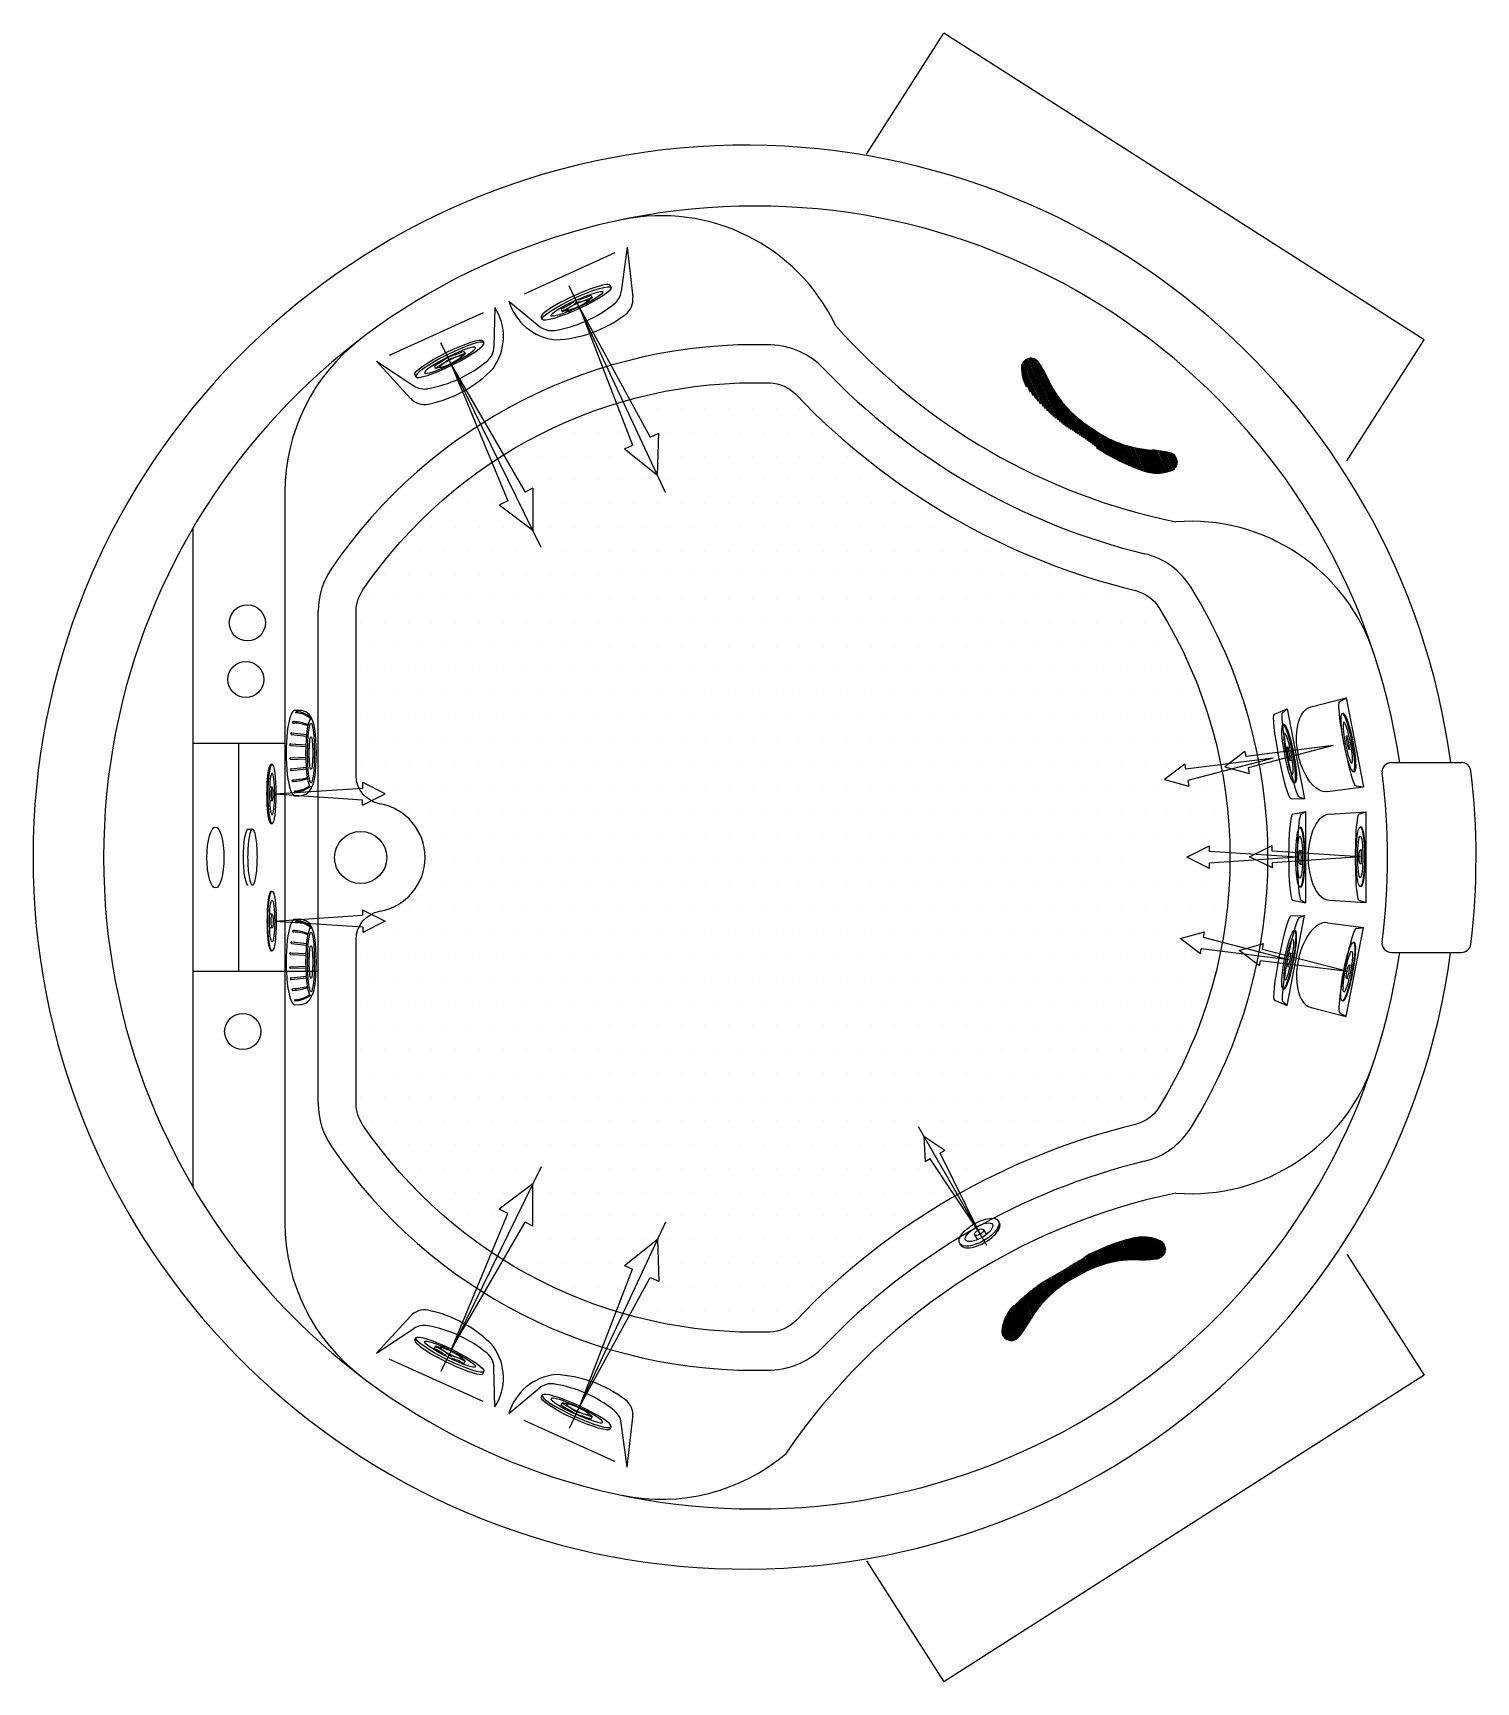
# Model space of a CAD drawing. Header units: millimetres. Extents: x -1265.24 to -1263.72, y 2199.3 to 2201.04.
import ezdxf

# ---------------------------------------------------------------- set-up
doc = ezdxf.new("R2010")
doc.units = ezdxf.units.MM
doc.header["$LTSCALE"] = 10
doc.linetypes.add('HIDDEN', pattern=[0.375, 0.25, -0.125])
for name, color, linetype in [('CONTOR05', 7, 'Continuous'), ('jacuzzi', 1, 'Continuous'), ('LCOTA02', 1, 'Continuous')]:
    doc.layers.add(name, color=color, linetype=linetype)

# ---------------------------------------------------------------- blocks, each defined once
blk = doc.blocks.new('*E5')
at = {"layer": 'LCOTA02', "extrusion": (0, 0, -1)}
for centre, start_param, end_param in [((-0.14, 1.57), -1.378279, 0), ((-0.13, -1.4), 3.141593, 4.519872)]:
    blk.add_ellipse(centre, major_axis=(-0.001, 0.268), ratio=0.15, start_param=start_param, end_param=end_param, dxfattribs=at)
blk = doc.blocks.new('*E4')
at = {"layer": 'LCOTA02', "extrusion": (0, 0, -1)}
for centre, start_param, end_param in [((-0.14, 1.57), -1.378279, 0), ((-0.13, -1.4), 3.141593, 4.519872)]:
    blk.add_ellipse(centre, major_axis=(-0.001, 0.268), ratio=0.15, start_param=start_param, end_param=end_param, dxfattribs=at)
blk = doc.blocks.new('A$C37FA7AEC')
at = {"layer": 'LCOTA02'}
for p, q in [((1.01, 4.71), (1.23, 4.71)), ((1.23, 2.9), (0.63, 2.9)), ((1.23, 1.81), (0.63, 1.81)), ((1.01, 0), (1.23, 0))]:
    blk.add_line(p, q, dxfattribs=at)
for centre, major_axis, ratio, start_param, end_param in [((1.01, 2.36), (0, 2.36), 0.431953, 6.283185, 9.424778), ((1.23, 2.36), (0, -0.544), 0.461888, -3.141592653589793, 3.141592653589793)]:
    blk.add_ellipse(centre, major_axis=major_axis, ratio=ratio, start_param=start_param, end_param=end_param, dxfattribs=at)
for major_axis, ratio in [((0, 2.36), 0.431953), ((0, 1.65), 0.381644)]:
    blk.add_ellipse((1.23, 2.36), major_axis=major_axis, ratio=ratio, dxfattribs=at)
blk = doc.blocks.new('A$C6134645C')
at = {"layer": 'CONTOR05', "rotation": 179.9999999999999}
blk.add_blockref('A$C37FA7AEC', (2.24, 4.71), dxfattribs=at)

msp = doc.modelspace()

# ---------------------------------------------------------------- linework, layer by layer
at = {"layer": 'jacuzzi', "linetype": 'HIDDEN'}
for p, q in [((-1264.3609, 2200.9137), (-1264.2795, 2201.0412)), ((-1263.7739, 2200.7181), (-1264.2795, 2201.0412)), ((-1263.8554, 2200.5906), (-1263.7739, 2200.7181)), ((-1263.8554, 2199.7554), (-1263.7739, 2199.6279)), ((-1263.7739, 2199.6279), (-1264.2795, 2199.3048)), ((-1264.3609, 2199.4323), (-1264.2795, 2199.3048))]:
    msp.add_line(p, q, dxfattribs=at)
at = {"layer": 'jacuzzi'}
for p, q in [((-1264.6261, 2200.8097), (-1264.7215, 2200.7663)), ((-1264.6129, 2200.8157), (-1264.6194, 2200.7689)), ((-1264.6129, 2200.8157), (-1264.607, 2200.763)), ((-1264.5726, 2200.5575), (-1264.674, 2200.775)), ((-1264.6509, 2200.7648), (-1264.6498, 2200.7625)), ((-1264.6309, 2200.7754), (-1264.6299, 2200.7731)), ((-1264.7524, 2200.7523), (-1264.7534, 2200.7107)), ((-1264.7375, 2200.759), (-1264.7056, 2200.7324)), ((-1264.6826, 2200.7502), (-1264.6815, 2200.7477)), ((-1264.663, 2200.7515), (-1264.5889, 2200.6157)), ((-1264.663, 2200.7515), (-1264.6075, 2200.6072)), ((-1264.7648, 2200.7466), (-1264.8635, 2200.7017)), ((-1264.7036, 2200.742), (-1264.7026, 2200.7397)), ((-1264.7035, 2200.4995), (-1264.8093, 2200.7148)), ((-1264.765, 2200.7172), (-1264.7639, 2200.7149)), ((-1264.877, 2200.6956), (-1264.8412, 2200.6565)), ((-1264.877, 2200.6956), (-1264.8375, 2200.6697)), ((-1264.7846, 2200.706), (-1264.7834, 2200.7035)), ((-1264.1958, 2200.6949), (-1264.1755, 2200.6481)), ((-1264.1949, 2200.6959), (-1264.1731, 2200.6457)), ((-1264.1939, 2200.6967), (-1264.1708, 2200.6434)), ((-1264.1929, 2200.6974), (-1264.1685, 2200.6413)), ((-1264.1917, 2200.6979), (-1264.1662, 2200.6393)), ((-1264.1905, 2200.6983), (-1264.164, 2200.6373)), ((-1264.1893, 2200.6986), (-1264.1619, 2200.6355)), ((-1264.1879, 2200.6987), (-1264.1597, 2200.6337)), ((-1264.1865, 2200.6985), (-1264.1576, 2200.632)), ((-1264.185, 2200.6982), (-1264.1555, 2200.6304)), ((-1264.1833, 2200.6975), (-1264.1535, 2200.6288)), ((-1264.1814, 2200.6962), (-1264.1515, 2200.6273)), ((-1264.8366, 2200.6815), (-1264.8355, 2200.6793)), ((-1264.8159, 2200.6904), (-1264.8148, 2200.6882)), ((-1264.7979, 2200.6915), (-1264.7386, 2200.5486)), ((-1264.7979, 2200.6915), (-1264.7203, 2200.5577)), ((-1264.1979, 2200.6902), (-1264.1832, 2200.6563)), ((-1264.1979, 2200.687), (-1264.1859, 2200.6594)), ((-1264.1974, 2200.6922), (-1264.1805, 2200.6534)), ((-1264.1974, 2200.6827), (-1264.1887, 2200.6629)), ((-1264.1967, 2200.6937), (-1264.178, 2200.6506)), ((-1264.1782, 2200.692), (-1264.1496, 2200.626)), ((-1264.1728, 2200.6826), (-1264.1477, 2200.6248)), ((-1264.1955, 2200.6752), (-1264.1927, 2200.6688)), ((-1264.164, 2200.6654), (-1264.1458, 2200.6237)), ((-1264.6311, 2200.6457), (-1264.6311, 2200.6457)), ((-1264.6061, 2200.6457), (-1264.6061, 2200.6457)), ((-1264.5811, 2200.6457), (-1264.5811, 2200.6457)), ((-1264.5561, 2200.6457), (-1264.5561, 2200.6457)), ((-1264.5311, 2200.6457), (-1264.5311, 2200.6457)), ((-1264.5061, 2200.6457), (-1264.5061, 2200.6457)), ((-1264.4811, 2200.6457), (-1264.4811, 2200.6457)), ((-1264.4561, 2200.6457), (-1264.4561, 2200.6457)), ((-1264.4311, 2200.6457), (-1264.4311, 2200.6457)), ((-1264.1598, 2200.659), (-1264.1439, 2200.6225)), ((-1264.1564, 2200.6544), (-1264.142, 2200.6212)), ((-1264.1534, 2200.6506), (-1264.1401, 2200.62)), ((-1264.1507, 2200.6475), (-1264.1382, 2200.6187)), ((-1264.1481, 2200.6447), (-1264.1363, 2200.6175)), ((-1264.1457, 2200.6422), (-1264.1344, 2200.6162)), ((-1264.1434, 2200.64), (-1264.1324, 2200.6148)), ((-1264.1411, 2200.6379), (-1264.1305, 2200.6135)), ((-1264.1389, 2200.636), (-1264.1285, 2200.6121)), ((-1264.1368, 2200.6343), (-1264.1266, 2200.6107)), ((-1264.1347, 2200.6327), (-1264.1246, 2200.6093)), ((-1264.1327, 2200.6311), (-1264.1226, 2200.6078)), ((-1264.1307, 2200.6297), (-1264.1206, 2200.6063)), ((-1264.1288, 2200.6284), (-1264.1186, 2200.6048)), ((-1264.1269, 2200.6271), (-1264.1165, 2200.6033)), ((-1264.125, 2200.6259), (-1264.1145, 2200.6019)), ((-1264.6936, 2200.6207), (-1264.6936, 2200.6207)), ((-1264.6686, 2200.6207), (-1264.6686, 2200.6207)), ((-1264.6436, 2200.6207), (-1264.6436, 2200.6207)), ((-1264.6186, 2200.6207), (-1264.6186, 2200.6207)), ((-1264.5936, 2200.6207), (-1264.5936, 2200.6207)), ((-1264.5889, 2200.6157), (-1264.5796, 2200.6199)), ((-1264.5812, 2200.5756), (-1264.5796, 2200.6199)), ((-1264.5686, 2200.6207), (-1264.5686, 2200.6207)), ((-1264.5436, 2200.6207), (-1264.5436, 2200.6207)), ((-1264.5186, 2200.6207), (-1264.5186, 2200.6207)), ((-1264.4936, 2200.6207), (-1264.4936, 2200.6207)), ((-1264.4686, 2200.6207), (-1264.4686, 2200.6207)), ((-1264.4436, 2200.6207), (-1264.4436, 2200.6207)), ((-1264.4186, 2200.6207), (-1264.4186, 2200.6207)), ((-1264.123, 2200.6244), (-1264.1127, 2200.6007)), ((-1264.121, 2200.623), (-1264.1108, 2200.5995)), ((-1264.1191, 2200.6217), (-1264.109, 2200.5984)), ((-1264.1172, 2200.6204), (-1264.1071, 2200.5973)), ((-1264.1153, 2200.6193), (-1264.1053, 2200.5963)), ((-1264.1135, 2200.6182), (-1264.1035, 2200.5952)), ((-1264.1116, 2200.6171), (-1264.1017, 2200.5943)), ((-1264.1098, 2200.6161), (-1264.0999, 2200.5933)), ((-1264.1081, 2200.6152), (-1264.0982, 2200.5924)), ((-1264.1063, 2200.6143), (-1264.0964, 2200.5915)), ((-1264.1046, 2200.6134), (-1264.0947, 2200.5906)), ((-1264.1029, 2200.6126), (-1264.0929, 2200.5898)), ((-1264.1012, 2200.6119), (-1264.0912, 2200.589)), ((-1264.0995, 2200.6111), (-1264.0895, 2200.5882)), ((-1264.0978, 2200.6105), (-1264.0878, 2200.5874)), ((-1264.0962, 2200.6098), (-1264.0861, 2200.5866)), ((-1264.0946, 2200.6092), (-1264.0845, 2200.5859)), ((-1264.0929, 2200.6086), (-1264.0828, 2200.5852)), ((-1264.0913, 2200.608), (-1264.0811, 2200.5845)), ((-1264.7061, 2200.5957), (-1264.7061, 2200.5957)), ((-1264.6811, 2200.5957), (-1264.6811, 2200.5957)), ((-1264.6561, 2200.5957), (-1264.6561, 2200.5957)), ((-1264.6311, 2200.5957), (-1264.6311, 2200.5957)), ((-1264.6157, 2200.6034), (-1264.6075, 2200.6072)), ((-1264.6157, 2200.6034), (-1264.5812, 2200.5756)), ((-1264.6061, 2200.5957), (-1264.6061, 2200.5957)), ((-1264.5811, 2200.5957), (-1264.5811, 2200.5957)), ((-1264.5561, 2200.5957), (-1264.5561, 2200.5957)), ((-1264.5311, 2200.5957), (-1264.5311, 2200.5957)), ((-1264.5061, 2200.5957), (-1264.5061, 2200.5957)), ((-1264.4811, 2200.5957), (-1264.4811, 2200.5957)), ((-1264.4561, 2200.5957), (-1264.4561, 2200.5957)), ((-1264.4311, 2200.5957), (-1264.4311, 2200.5957)), ((-1264.4061, 2200.5957), (-1264.4061, 2200.5957)), ((-1264.3811, 2200.5957), (-1264.3811, 2200.5957)), ((-1264.0898, 2200.6075), (-1264.0795, 2200.5839)), ((-1264.0882, 2200.607), (-1264.0778, 2200.5832)), ((-1264.0866, 2200.6066), (-1264.0762, 2200.5826)), ((-1264.0851, 2200.6061), (-1264.0746, 2200.582)), ((-1264.0835, 2200.6057), (-1264.073, 2200.5814)), ((-1264.082, 2200.6053), (-1264.0713, 2200.5808)), ((-1264.0805, 2200.6049), (-1264.0697, 2200.5803)), ((-1264.0789, 2200.6046), (-1264.0681, 2200.5797)), ((-1264.0774, 2200.6043), (-1264.0666, 2200.5793)), ((-1264.0759, 2200.604), (-1264.065, 2200.5789)), ((-1264.0745, 2200.6037), (-1264.0635, 2200.5785)), ((-1264.073, 2200.6035), (-1264.062, 2200.5782)), ((-1264.0715, 2200.6032), (-1264.0606, 2200.578)), ((-1264.0701, 2200.603), (-1264.0592, 2200.5779)), ((-1264.0686, 2200.6028), (-1264.0577, 2200.5778)), ((-1264.0672, 2200.6026), (-1264.0564, 2200.5777)), ((-1264.0658, 2200.6025), (-1264.055, 2200.5777)), ((-1264.0643, 2200.6023), (-1264.0536, 2200.5777)), ((-1264.0629, 2200.6022), (-1264.0523, 2200.5778)), ((-1264.0615, 2200.6021), (-1264.051, 2200.5779)), ((-1264.0601, 2200.602), (-1264.0497, 2200.578)), ((-1264.0587, 2200.6019), (-1264.0484, 2200.5782)), ((-1264.0573, 2200.6018), (-1264.0471, 2200.5784)), ((-1264.0559, 2200.6017), (-1264.0459, 2200.5787)), ((-1264.0544, 2200.6015), (-1264.0446, 2200.579)), ((-1264.053, 2200.6013), (-1264.0434, 2200.5793)), ((-1264.0515, 2200.6011), (-1264.0422, 2200.5796)), ((-1264.0501, 2200.6009), (-1264.041, 2200.58)), ((-1264.0486, 2200.6007), (-1264.0398, 2200.5804)), ((-1264.0471, 2200.6004), (-1264.0387, 2200.5809)), ((-1264.0456, 2200.6001), (-1264.0376, 2200.5817)), ((-1264.0442, 2200.5998), (-1264.0367, 2200.5826)), ((-1264.0426, 2200.5995), (-1264.0358, 2200.5836)), ((-1264.0411, 2200.5991), (-1264.035, 2200.5849)), ((-1264.0395, 2200.5985), (-1264.0343, 2200.5865)), ((-1264.0376, 2200.5973), (-1264.0339, 2200.5887)), ((-1264.9733, 2200.5577), (-1264.9733, 2200.173)), ((-1264.7686, 2200.5707), (-1264.7686, 2200.5707)), ((-1264.7436, 2200.5707), (-1264.7436, 2200.5707)), ((-1264.7122, 2200.5618), (-1264.7203, 2200.5577)), ((-1264.7122, 2200.5618), (-1264.7122, 2200.5174)), ((-1264.6936, 2200.5707), (-1264.6936, 2200.5707)), ((-1264.6686, 2200.5707), (-1264.6686, 2200.5707)), ((-1264.6436, 2200.5707), (-1264.6436, 2200.5707)), ((-1264.6186, 2200.5707), (-1264.6186, 2200.5707)), ((-1264.5936, 2200.5707), (-1264.5936, 2200.5707)), ((-1264.5686, 2200.5707), (-1264.5686, 2200.5707)), ((-1264.5436, 2200.5707), (-1264.5436, 2200.5707)), ((-1264.5186, 2200.5707), (-1264.5186, 2200.5707)), ((-1264.4936, 2200.5707), (-1264.4936, 2200.5707)), ((-1264.4686, 2200.5707), (-1264.4686, 2200.5707)), ((-1264.4436, 2200.5707), (-1264.4436, 2200.5707)), ((-1264.4186, 2200.5707), (-1264.4186, 2200.5707)), ((-1264.3936, 2200.5707), (-1264.3936, 2200.5707)), ((-1264.3686, 2200.5707), (-1264.3686, 2200.5707)), ((-1264.3436, 2200.5707), (-1264.3436, 2200.5707)), ((-1264.8061, 2200.5457), (-1264.8061, 2200.5457)), ((-1264.7811, 2200.5457), (-1264.7811, 2200.5457)), ((-1264.7561, 2200.5457), (-1264.7561, 2200.5457)), ((-1264.7386, 2200.5486), (-1264.7477, 2200.5441)), ((-1264.7122, 2200.5174), (-1264.7477, 2200.5441)), ((-1264.7311, 2200.5457), (-1264.7311, 2200.5457)), ((-1264.6811, 2200.5457), (-1264.6811, 2200.5457)), ((-1264.6561, 2200.5457), (-1264.6561, 2200.5457)), ((-1264.6311, 2200.5457), (-1264.6311, 2200.5457)), ((-1264.6061, 2200.5457), (-1264.6061, 2200.5457)), ((-1264.5811, 2200.5457), (-1264.5811, 2200.5457)), ((-1264.5561, 2200.5457), (-1264.5561, 2200.5457)), ((-1264.5311, 2200.5457), (-1264.5311, 2200.5457)), ((-1264.5061, 2200.5457), (-1264.5061, 2200.5457)), ((-1264.4811, 2200.5457), (-1264.4811, 2200.5457)), ((-1264.4561, 2200.5457), (-1264.4561, 2200.5457)), ((-1264.4311, 2200.5457), (-1264.4311, 2200.5457)), ((-1264.4061, 2200.5457), (-1264.4061, 2200.5457)), ((-1264.3811, 2200.5457), (-1264.3811, 2200.5457)), ((-1264.3561, 2200.5457), (-1264.3561, 2200.5457)), ((-1264.3311, 2200.5457), (-1264.3311, 2200.5457)), ((-1264.3061, 2200.5457), (-1264.3061, 2200.5457)), ((-1265.0703, 2200.5196), (-1265.0703, 2200.293)), ((-1264.8186, 2200.5207), (-1264.8186, 2200.5207)), ((-1264.7936, 2200.5207), (-1264.7936, 2200.5207)), ((-1264.7686, 2200.5207), (-1264.7686, 2200.5207)), ((-1264.7436, 2200.5207), (-1264.7436, 2200.5207)), ((-1264.7186, 2200.5207), (-1264.7186, 2200.5207)), ((-1264.6936, 2200.5207), (-1264.6936, 2200.5207)), ((-1264.6686, 2200.5207), (-1264.6686, 2200.5207)), ((-1264.6436, 2200.5207), (-1264.6436, 2200.5207)), ((-1264.6186, 2200.5207), (-1264.6186, 2200.5207)), ((-1264.5936, 2200.5207), (-1264.5936, 2200.5207)), ((-1264.5686, 2200.5207), (-1264.5686, 2200.5207)), ((-1264.5436, 2200.5207), (-1264.5436, 2200.5207)), ((-1264.5186, 2200.5207), (-1264.5186, 2200.5207)), ((-1264.4936, 2200.5207), (-1264.4936, 2200.5207)), ((-1264.4686, 2200.5207), (-1264.4686, 2200.5207)), ((-1264.4436, 2200.5207), (-1264.4436, 2200.5207)), ((-1264.4186, 2200.5207), (-1264.4186, 2200.5207)), ((-1264.3936, 2200.5207), (-1264.3936, 2200.5207)), ((-1264.3686, 2200.5207), (-1264.3686, 2200.5207)), ((-1264.3436, 2200.5207), (-1264.3436, 2200.5207)), ((-1264.3186, 2200.5207), (-1264.3186, 2200.5207)), ((-1264.2936, 2200.5207), (-1264.2936, 2200.5207)), ((-1264.2686, 2200.5207), (-1264.2686, 2200.5207)), ((-1264.8561, 2200.4957), (-1264.8561, 2200.4957)), ((-1264.8311, 2200.4957), (-1264.8311, 2200.4957)), ((-1264.8061, 2200.4957), (-1264.8061, 2200.4957)), ((-1264.7811, 2200.4957), (-1264.7811, 2200.4957)), ((-1264.7561, 2200.4957), (-1264.7561, 2200.4957)), ((-1264.7311, 2200.4957), (-1264.7311, 2200.4957)), ((-1264.7061, 2200.4957), (-1264.7061, 2200.4957)), ((-1264.6811, 2200.4957), (-1264.6811, 2200.4957)), ((-1264.6561, 2200.4957), (-1264.6561, 2200.4957)), ((-1264.6311, 2200.4957), (-1264.6311, 2200.4957)), ((-1264.6061, 2200.4957), (-1264.6061, 2200.4957)), ((-1264.5811, 2200.4957), (-1264.5811, 2200.4957)), ((-1264.5561, 2200.4957), (-1264.5561, 2200.4957)), ((-1264.5311, 2200.4957), (-1264.5311, 2200.4957)), ((-1264.5061, 2200.4957), (-1264.5061, 2200.4957)), ((-1264.4811, 2200.4957), (-1264.4811, 2200.4957)), ((-1264.4561, 2200.4957), (-1264.4561, 2200.4957)), ((-1264.4311, 2200.4957), (-1264.4311, 2200.4957)), ((-1264.4061, 2200.4957), (-1264.4061, 2200.4957)), ((-1264.3811, 2200.4957), (-1264.3811, 2200.4957)), ((-1264.3561, 2200.4957), (-1264.3561, 2200.4957)), ((-1264.3311, 2200.4957), (-1264.3311, 2200.4957)), ((-1264.3061, 2200.4957), (-1264.3061, 2200.4957)), ((-1264.2811, 2200.4957), (-1264.2811, 2200.4957)), ((-1264.2561, 2200.4957), (-1264.2561, 2200.4957)), ((-1264.2311, 2200.4957), (-1264.2311, 2200.4957)), ((-1264.2061, 2200.4957), (-1264.2061, 2200.4957)), ((-1264.8686, 2200.4707), (-1264.8686, 2200.4707)), ((-1264.8436, 2200.4707), (-1264.8436, 2200.4707)), ((-1264.8186, 2200.4707), (-1264.8186, 2200.4707)), ((-1264.7936, 2200.4707), (-1264.7936, 2200.4707)), ((-1264.7686, 2200.4707), (-1264.7686, 2200.4707)), ((-1264.7436, 2200.4707), (-1264.7436, 2200.4707)), ((-1264.7186, 2200.4707), (-1264.7186, 2200.4707)), ((-1264.6936, 2200.4707), (-1264.6936, 2200.4707)), ((-1264.6686, 2200.4707), (-1264.6686, 2200.4707)), ((-1264.6436, 2200.4707), (-1264.6436, 2200.4707)), ((-1264.6186, 2200.4707), (-1264.6186, 2200.4707)), ((-1264.5936, 2200.4707), (-1264.5936, 2200.4707)), ((-1264.5686, 2200.4707), (-1264.5686, 2200.4707)), ((-1264.5436, 2200.4707), (-1264.5436, 2200.4707)), ((-1264.5186, 2200.4707), (-1264.5186, 2200.4707)), ((-1264.4936, 2200.4707), (-1264.4936, 2200.4707)), ((-1264.4686, 2200.4707), (-1264.4686, 2200.4707)), ((-1264.4436, 2200.4707), (-1264.4436, 2200.4707)), ((-1264.4186, 2200.4707), (-1264.4186, 2200.4707)), ((-1264.3936, 2200.4707), (-1264.3936, 2200.4707)), ((-1264.3686, 2200.4707), (-1264.3686, 2200.4707)), ((-1264.3436, 2200.4707), (-1264.3436, 2200.4707)), ((-1264.3186, 2200.4707), (-1264.3186, 2200.4707)), ((-1264.2936, 2200.4707), (-1264.2936, 2200.4707)), ((-1264.2686, 2200.4707), (-1264.2686, 2200.4707)), ((-1264.2436, 2200.4707), (-1264.2436, 2200.4707)), ((-1264.2186, 2200.4707), (-1264.2186, 2200.4707)), ((-1264.1936, 2200.4707), (-1264.1936, 2200.4707)), ((-1264.1686, 2200.4707), (-1264.1686, 2200.4707)), ((-1264.1436, 2200.4707), (-1264.1436, 2200.4707)), ((-1264.8811, 2200.4457), (-1264.8811, 2200.4457)), ((-1264.8561, 2200.4457), (-1264.8561, 2200.4457)), ((-1264.8311, 2200.4457), (-1264.8311, 2200.4457)), ((-1264.8061, 2200.4457), (-1264.8061, 2200.4457)), ((-1264.7811, 2200.4457), (-1264.7811, 2200.4457)), ((-1264.7561, 2200.4457), (-1264.7561, 2200.4457)), ((-1264.7311, 2200.4457), (-1264.7311, 2200.4457)), ((-1264.7061, 2200.4457), (-1264.7061, 2200.4457)), ((-1264.6811, 2200.4457), (-1264.6811, 2200.4457)), ((-1264.6561, 2200.4457), (-1264.6561, 2200.4457)), ((-1264.6311, 2200.4457), (-1264.6311, 2200.4457)), ((-1264.6061, 2200.4457), (-1264.6061, 2200.4457)), ((-1264.5811, 2200.4457), (-1264.5811, 2200.4457)), ((-1264.5561, 2200.4457), (-1264.5561, 2200.4457)), ((-1264.5311, 2200.4457), (-1264.5311, 2200.4457)), ((-1264.5061, 2200.4457), (-1264.5061, 2200.4457)), ((-1264.4811, 2200.4457), (-1264.4811, 2200.4457)), ((-1264.4561, 2200.4457), (-1264.4561, 2200.4457)), ((-1264.4311, 2200.4457), (-1264.4311, 2200.4457)), ((-1264.4061, 2200.4457), (-1264.4061, 2200.4457)), ((-1264.3811, 2200.4457), (-1264.3811, 2200.4457)), ((-1264.3561, 2200.4457), (-1264.3561, 2200.4457)), ((-1264.3311, 2200.4457), (-1264.3311, 2200.4457)), ((-1264.3061, 2200.4457), (-1264.3061, 2200.4457)), ((-1264.2811, 2200.4457), (-1264.2811, 2200.4457)), ((-1264.2561, 2200.4457), (-1264.2561, 2200.4457)), ((-1264.2311, 2200.4457), (-1264.2311, 2200.4457)), ((-1264.2061, 2200.4457), (-1264.2061, 2200.4457)), ((-1264.1811, 2200.4457), (-1264.1811, 2200.4457)), ((-1264.1561, 2200.4457), (-1264.1561, 2200.4457)), ((-1264.1311, 2200.4457), (-1264.1311, 2200.4457)), ((-1264.1061, 2200.4457), (-1264.1061, 2200.4457)), ((-1264.0811, 2200.4457), (-1264.0811, 2200.4457)), ((-1264.9383, 2200.173), (-1264.9383, 2200.4322)), ((-1264.8936, 2200.4207), (-1264.8936, 2200.4207)), ((-1264.8686, 2200.4207), (-1264.8686, 2200.4207)), ((-1264.8436, 2200.4207), (-1264.8436, 2200.4207)), ((-1264.8186, 2200.4207), (-1264.8186, 2200.4207)), ((-1264.7936, 2200.4207), (-1264.7936, 2200.4207)), ((-1264.7686, 2200.4207), (-1264.7686, 2200.4207)), ((-1264.7436, 2200.4207), (-1264.7436, 2200.4207)), ((-1264.7186, 2200.4207), (-1264.7186, 2200.4207)), ((-1264.6936, 2200.4207), (-1264.6936, 2200.4207)), ((-1264.6686, 2200.4207), (-1264.6686, 2200.4207)), ((-1264.6436, 2200.4207), (-1264.6436, 2200.4207)), ((-1264.6186, 2200.4207), (-1264.6186, 2200.4207)), ((-1264.5936, 2200.4207), (-1264.5936, 2200.4207)), ((-1264.5686, 2200.4207), (-1264.5686, 2200.4207)), ((-1264.5436, 2200.4207), (-1264.5436, 2200.4207)), ((-1264.5186, 2200.4207), (-1264.5186, 2200.4207)), ((-1264.4936, 2200.4207), (-1264.4936, 2200.4207)), ((-1264.4686, 2200.4207), (-1264.4686, 2200.4207)), ((-1264.4436, 2200.4207), (-1264.4436, 2200.4207)), ((-1264.4186, 2200.4207), (-1264.4186, 2200.4207)), ((-1264.3936, 2200.4207), (-1264.3936, 2200.4207)), ((-1264.3686, 2200.4207), (-1264.3686, 2200.4207)), ((-1264.3436, 2200.4207), (-1264.3436, 2200.4207)), ((-1264.3186, 2200.4207), (-1264.3186, 2200.4207)), ((-1264.2936, 2200.4207), (-1264.2936, 2200.4207)), ((-1264.2686, 2200.4207), (-1264.2686, 2200.4207)), ((-1264.2436, 2200.4207), (-1264.2436, 2200.4207)), ((-1264.2186, 2200.4207), (-1264.2186, 2200.4207)), ((-1264.1936, 2200.4207), (-1264.1936, 2200.4207)), ((-1264.1686, 2200.4207), (-1264.1686, 2200.4207)), ((-1264.1436, 2200.4207), (-1264.1436, 2200.4207)), ((-1264.1186, 2200.4207), (-1264.1186, 2200.4207)), ((-1264.0936, 2200.4207), (-1264.0936, 2200.4207)), ((-1264.0686, 2200.4207), (-1264.0686, 2200.4207)), ((-1264.8811, 2200.3957), (-1264.8811, 2200.3957)), ((-1264.8561, 2200.3957), (-1264.8561, 2200.3957)), ((-1264.8311, 2200.3957), (-1264.8311, 2200.3957)), ((-1264.8061, 2200.3957), (-1264.8061, 2200.3957)), ((-1264.7811, 2200.3957), (-1264.7811, 2200.3957)), ((-1264.7561, 2200.3957), (-1264.7561, 2200.3957)), ((-1264.7311, 2200.3957), (-1264.7311, 2200.3957)), ((-1264.7061, 2200.3957), (-1264.7061, 2200.3957)), ((-1264.6811, 2200.3957), (-1264.6811, 2200.3957)), ((-1264.6561, 2200.3957), (-1264.6561, 2200.3957)), ((-1264.6311, 2200.3957), (-1264.6311, 2200.3957)), ((-1264.6061, 2200.3957), (-1264.6061, 2200.3957)), ((-1264.5811, 2200.3957), (-1264.5811, 2200.3957)), ((-1264.5561, 2200.3957), (-1264.5561, 2200.3957)), ((-1264.5311, 2200.3957), (-1264.5311, 2200.3957)), ((-1264.5061, 2200.3957), (-1264.5061, 2200.3957)), ((-1264.4811, 2200.3957), (-1264.4811, 2200.3957)), ((-1264.4561, 2200.3957), (-1264.4561, 2200.3957)), ((-1264.4311, 2200.3957), (-1264.4311, 2200.3957)), ((-1264.4061, 2200.3957), (-1264.4061, 2200.3957)), ((-1264.3811, 2200.3957), (-1264.3811, 2200.3957)), ((-1264.3561, 2200.3957), (-1264.3561, 2200.3957)), ((-1264.3311, 2200.3957), (-1264.3311, 2200.3957)), ((-1264.3061, 2200.3957), (-1264.3061, 2200.3957)), ((-1264.2811, 2200.3957), (-1264.2811, 2200.3957)), ((-1264.2561, 2200.3957), (-1264.2561, 2200.3957)), ((-1264.2311, 2200.3957), (-1264.2311, 2200.3957)), ((-1264.2061, 2200.3957), (-1264.2061, 2200.3957)), ((-1264.1811, 2200.3957), (-1264.1811, 2200.3957)), ((-1264.1561, 2200.3957), (-1264.1561, 2200.3957)), ((-1264.1311, 2200.3957), (-1264.1311, 2200.3957)), ((-1264.1061, 2200.3957), (-1264.1061, 2200.3957)), ((-1264.0811, 2200.3957), (-1264.0811, 2200.3957)), ((-1264.0561, 2200.3957), (-1264.0561, 2200.3957)), ((-1264.8936, 2200.3707), (-1264.8936, 2200.3707)), ((-1264.8686, 2200.3707), (-1264.8686, 2200.3707)), ((-1264.8436, 2200.3707), (-1264.8436, 2200.3707)), ((-1264.8186, 2200.3707), (-1264.8186, 2200.3707)), ((-1264.7936, 2200.3707), (-1264.7936, 2200.3707)), ((-1264.7686, 2200.3707), (-1264.7686, 2200.3707)), ((-1264.7436, 2200.3707), (-1264.7436, 2200.3707)), ((-1264.7186, 2200.3707), (-1264.7186, 2200.3707)), ((-1264.6936, 2200.3707), (-1264.6936, 2200.3707)), ((-1264.6686, 2200.3707), (-1264.6686, 2200.3707)), ((-1264.6436, 2200.3707), (-1264.6436, 2200.3707)), ((-1264.6186, 2200.3707), (-1264.6186, 2200.3707)), ((-1264.5936, 2200.3707), (-1264.5936, 2200.3707)), ((-1264.5686, 2200.3707), (-1264.5686, 2200.3707)), ((-1264.5436, 2200.3707), (-1264.5436, 2200.3707)), ((-1264.5186, 2200.3707), (-1264.5186, 2200.3707)), ((-1264.4936, 2200.3707), (-1264.4936, 2200.3707)), ((-1264.4686, 2200.3707), (-1264.4686, 2200.3707)), ((-1264.4436, 2200.3707), (-1264.4436, 2200.3707)), ((-1264.4186, 2200.3707), (-1264.4186, 2200.3707)), ((-1264.3936, 2200.3707), (-1264.3936, 2200.3707)), ((-1264.3686, 2200.3707), (-1264.3686, 2200.3707)), ((-1264.3436, 2200.3707), (-1264.3436, 2200.3707)), ((-1264.3186, 2200.3707), (-1264.3186, 2200.3707)), ((-1264.2936, 2200.3707), (-1264.2936, 2200.3707)), ((-1264.2686, 2200.3707), (-1264.2686, 2200.3707)), ((-1264.2436, 2200.3707), (-1264.2436, 2200.3707)), ((-1264.2186, 2200.3707), (-1264.2186, 2200.3707)), ((-1264.1936, 2200.3707), (-1264.1936, 2200.3707)), ((-1264.1686, 2200.3707), (-1264.1686, 2200.3707)), ((-1264.1436, 2200.3707), (-1264.1436, 2200.3707)), ((-1264.1186, 2200.3707), (-1264.1186, 2200.3707)), ((-1264.0936, 2200.3707), (-1264.0936, 2200.3707)), ((-1264.0686, 2200.3707), (-1264.0686, 2200.3707)), ((-1264.0436, 2200.3707), (-1264.0436, 2200.3707)), ((-1264.8811, 2200.3457), (-1264.8811, 2200.3457)), ((-1264.8561, 2200.3457), (-1264.8561, 2200.3457)), ((-1264.8311, 2200.3457), (-1264.8311, 2200.3457)), ((-1264.8061, 2200.3457), (-1264.8061, 2200.3457)), ((-1264.7811, 2200.3457), (-1264.7811, 2200.3457)), ((-1264.7561, 2200.3457), (-1264.7561, 2200.3457)), ((-1264.7311, 2200.3457), (-1264.7311, 2200.3457)), ((-1264.7061, 2200.3457), (-1264.7061, 2200.3457)), ((-1264.6811, 2200.3457), (-1264.6811, 2200.3457)), ((-1264.6561, 2200.3457), (-1264.6561, 2200.3457)), ((-1264.6311, 2200.3457), (-1264.6311, 2200.3457)), ((-1264.6061, 2200.3457), (-1264.6061, 2200.3457)), ((-1264.5811, 2200.3457), (-1264.5811, 2200.3457)), ((-1264.5561, 2200.3457), (-1264.5561, 2200.3457)), ((-1264.5311, 2200.3457), (-1264.5311, 2200.3457)), ((-1264.5061, 2200.3457), (-1264.5061, 2200.3457)), ((-1264.4811, 2200.3457), (-1264.4811, 2200.3457)), ((-1264.4561, 2200.3457), (-1264.4561, 2200.3457)), ((-1264.4311, 2200.3457), (-1264.4311, 2200.3457)), ((-1264.4061, 2200.3457), (-1264.4061, 2200.3457)), ((-1264.3811, 2200.3457), (-1264.3811, 2200.3457)), ((-1264.3561, 2200.3457), (-1264.3561, 2200.3457)), ((-1264.3311, 2200.3457), (-1264.3311, 2200.3457)), ((-1264.3061, 2200.3457), (-1264.3061, 2200.3457)), ((-1264.2811, 2200.3457), (-1264.2811, 2200.3457)), ((-1264.2561, 2200.3457), (-1264.2561, 2200.3457)), ((-1264.2311, 2200.3457), (-1264.2311, 2200.3457)), ((-1264.2061, 2200.3457), (-1264.2061, 2200.3457)), ((-1264.1811, 2200.3457), (-1264.1811, 2200.3457)), ((-1264.1561, 2200.3457), (-1264.1561, 2200.3457)), ((-1264.1311, 2200.3457), (-1264.1311, 2200.3457)), ((-1264.1061, 2200.3457), (-1264.1061, 2200.3457)), ((-1264.0811, 2200.3457), (-1264.0811, 2200.3457)), ((-1264.0561, 2200.3457), (-1264.0561, 2200.3457)), ((-1264.0311, 2200.3457), (-1264.0311, 2200.3457)), ((-1263.8929, 2200.3315), (-1263.8559, 2200.3411)), ((-1263.8627, 2200.3373), (-1263.8559, 2200.3411)), ((-1263.8559, 2200.3411), (-1263.8377, 2200.2474)), ((-1264.9631, 2200.328), (-1264.9576, 2200.328)), ((-1264.9631, 2200.328), (-1264.9576, 2200.328)), ((-1264.8936, 2200.3207), (-1264.8936, 2200.3207)), ((-1264.8686, 2200.3207), (-1264.8686, 2200.3207)), ((-1264.8436, 2200.3207), (-1264.8436, 2200.3207)), ((-1264.8186, 2200.3207), (-1264.8186, 2200.3207)), ((-1264.7936, 2200.3207), (-1264.7936, 2200.3207)), ((-1264.7686, 2200.3207), (-1264.7686, 2200.3207)), ((-1264.7436, 2200.3207), (-1264.7436, 2200.3207)), ((-1264.7186, 2200.3207), (-1264.7186, 2200.3207)), ((-1264.6936, 2200.3207), (-1264.6936, 2200.3207)), ((-1264.6686, 2200.3207), (-1264.6686, 2200.3207)), ((-1264.6436, 2200.3207), (-1264.6436, 2200.3207)), ((-1264.6186, 2200.3207), (-1264.6186, 2200.3207)), ((-1264.5936, 2200.3207), (-1264.5936, 2200.3207)), ((-1264.5686, 2200.3207), (-1264.5686, 2200.3207)), ((-1264.5436, 2200.3207), (-1264.5436, 2200.3207)), ((-1264.5186, 2200.3207), (-1264.5186, 2200.3207)), ((-1264.4936, 2200.3207), (-1264.4936, 2200.3207)), ((-1264.4686, 2200.3207), (-1264.4686, 2200.3207)), ((-1264.4436, 2200.3207), (-1264.4436, 2200.3207)), ((-1264.4186, 2200.3207), (-1264.4186, 2200.3207)), ((-1264.3936, 2200.3207), (-1264.3936, 2200.3207)), ((-1264.3686, 2200.3207), (-1264.3686, 2200.3207)), ((-1264.3436, 2200.3207), (-1264.3436, 2200.3207)), ((-1264.3186, 2200.3207), (-1264.3186, 2200.3207)), ((-1264.2936, 2200.3207), (-1264.2936, 2200.3207)), ((-1264.2686, 2200.3207), (-1264.2686, 2200.3207)), ((-1264.2436, 2200.3207), (-1264.2436, 2200.3207)), ((-1264.2186, 2200.3207), (-1264.2186, 2200.3207)), ((-1264.1936, 2200.3207), (-1264.1936, 2200.3207)), ((-1264.1686, 2200.3207), (-1264.1686, 2200.3207)), ((-1264.1436, 2200.3207), (-1264.1436, 2200.3207)), ((-1264.1186, 2200.3207), (-1264.1186, 2200.3207)), ((-1264.0936, 2200.3207), (-1264.0936, 2200.3207)), ((-1264.0686, 2200.3207), (-1264.0686, 2200.3207)), ((-1264.0436, 2200.3207), (-1264.0436, 2200.3207)), ((-1264.0186, 2200.3207), (-1264.0186, 2200.3207)), ((-1263.9314, 2200.324), (-1263.9182, 2200.3295)), ((-1263.9224, 2200.3257), (-1263.9182, 2200.3295)), ((-1263.9182, 2200.3295), (-1263.8998, 2200.2348)), ((-1264.9664, 2200.3026), (-1264.9505, 2200.3006)), ((-1264.9662, 2200.3043), (-1264.9503, 2200.3024)), ((-1264.8811, 2200.2957), (-1264.8811, 2200.2957)), ((-1264.8561, 2200.2957), (-1264.8561, 2200.2957)), ((-1264.8311, 2200.2957), (-1264.8311, 2200.2957)), ((-1264.8061, 2200.2957), (-1264.8061, 2200.2957)), ((-1264.7811, 2200.2957), (-1264.7811, 2200.2957)), ((-1264.7561, 2200.2957), (-1264.7561, 2200.2957)), ((-1264.7311, 2200.2957), (-1264.7311, 2200.2957)), ((-1264.7061, 2200.2957), (-1264.7061, 2200.2957)), ((-1264.6811, 2200.2957), (-1264.6811, 2200.2957)), ((-1264.6561, 2200.2957), (-1264.6561, 2200.2957)), ((-1264.6311, 2200.2957), (-1264.6311, 2200.2957)), ((-1264.6061, 2200.2957), (-1264.6061, 2200.2957)), ((-1264.5811, 2200.2957), (-1264.5811, 2200.2957)), ((-1264.5561, 2200.2957), (-1264.5561, 2200.2957)), ((-1264.5311, 2200.2957), (-1264.5311, 2200.2957)), ((-1264.5061, 2200.2957), (-1264.5061, 2200.2957)), ((-1264.4811, 2200.2957), (-1264.4811, 2200.2957)), ((-1264.4561, 2200.2957), (-1264.4561, 2200.2957)), ((-1264.4311, 2200.2957), (-1264.4311, 2200.2957)), ((-1264.4061, 2200.2957), (-1264.4061, 2200.2957)), ((-1264.3811, 2200.2957), (-1264.3811, 2200.2957)), ((-1264.3561, 2200.2957), (-1264.3561, 2200.2957)), ((-1264.3311, 2200.2957), (-1264.3311, 2200.2957)), ((-1264.3061, 2200.2957), (-1264.3061, 2200.2957)), ((-1264.2811, 2200.2957), (-1264.2811, 2200.2957)), ((-1264.2561, 2200.2957), (-1264.2561, 2200.2957)), ((-1264.2311, 2200.2957), (-1264.2311, 2200.2957)), ((-1264.2061, 2200.2957), (-1264.2061, 2200.2957)), ((-1264.1811, 2200.2957), (-1264.1811, 2200.2957)), ((-1264.1561, 2200.2957), (-1264.1561, 2200.2957)), ((-1264.1311, 2200.2957), (-1264.1311, 2200.2957)), ((-1264.1061, 2200.2957), (-1264.1061, 2200.2957)), ((-1264.0811, 2200.2957), (-1264.0811, 2200.2957)), ((-1264.0561, 2200.2957), (-1264.0561, 2200.2957)), ((-1264.0311, 2200.2957), (-1264.0311, 2200.2957)), ((-1264.0061, 2200.2957), (-1264.0061, 2200.2957)), ((-1265.0703, 2200.293), (-1265.0703, 2199.8264)), ((-1264.9733, 2200.293), (-1265.0703, 2200.293)), ((-1265.0224, 2200.293), (-1265.0224, 2200.053)), ((-1264.9675, 2200.278), (-1264.9511, 2200.2786)), ((-1264.9674, 2200.2909), (-1264.9511, 2200.29)), ((-1264.9673, 2200.2927), (-1264.951, 2200.2918)), ((-1263.9626, 2200.2847), (-1263.9838, 2200.2686)), ((-1263.9626, 2200.2847), (-1263.9616, 2200.2794)), ((-1263.8695, 2200.2908), (-1263.9616, 2200.2794)), ((-1263.8695, 2200.2908), (-1263.9593, 2200.2673)), ((-1264.9674, 2200.2763), (-1264.9511, 2200.2768)), ((-1264.9667, 2200.2663), (-1264.9507, 2200.268)), ((-1264.9666, 2200.2646), (-1264.9506, 2200.2662)), ((-1264.8936, 2200.2707), (-1264.8936, 2200.2707)), ((-1264.8686, 2200.2707), (-1264.8686, 2200.2707)), ((-1264.8436, 2200.2707), (-1264.8436, 2200.2707)), ((-1264.8186, 2200.2707), (-1264.8186, 2200.2707)), ((-1264.7936, 2200.2707), (-1264.7936, 2200.2707)), ((-1264.7686, 2200.2707), (-1264.7686, 2200.2707)), ((-1264.7436, 2200.2707), (-1264.7436, 2200.2707)), ((-1264.7186, 2200.2707), (-1264.7186, 2200.2707)), ((-1264.6936, 2200.2707), (-1264.6936, 2200.2707)), ((-1264.6686, 2200.2707), (-1264.6686, 2200.2707)), ((-1264.6436, 2200.2707), (-1264.6436, 2200.2707)), ((-1264.6186, 2200.2707), (-1264.6186, 2200.2707)), ((-1264.5936, 2200.2707), (-1264.5936, 2200.2707)), ((-1264.5686, 2200.2707), (-1264.5686, 2200.2707)), ((-1264.5436, 2200.2707), (-1264.5436, 2200.2707)), ((-1264.5186, 2200.2707), (-1264.5186, 2200.2707)), ((-1264.4936, 2200.2707), (-1264.4936, 2200.2707)), ((-1264.4686, 2200.2707), (-1264.4686, 2200.2707)), ((-1264.4436, 2200.2707), (-1264.4436, 2200.2707)), ((-1264.4186, 2200.2707), (-1264.4186, 2200.2707)), ((-1264.3936, 2200.2707), (-1264.3936, 2200.2707)), ((-1264.3686, 2200.2707), (-1264.3686, 2200.2707)), ((-1264.3436, 2200.2707), (-1264.3436, 2200.2707)), ((-1264.3186, 2200.2707), (-1264.3186, 2200.2707)), ((-1264.2936, 2200.2707), (-1264.2936, 2200.2707)), ((-1264.2686, 2200.2707), (-1264.2686, 2200.2707)), ((-1264.2436, 2200.2707), (-1264.2436, 2200.2707)), ((-1264.2186, 2200.2707), (-1264.2186, 2200.2707)), ((-1264.1936, 2200.2707), (-1264.1936, 2200.2707)), ((-1264.1686, 2200.2707), (-1264.1686, 2200.2707)), ((-1264.1436, 2200.2707), (-1264.1436, 2200.2707)), ((-1264.1186, 2200.2707), (-1264.1186, 2200.2707)), ((-1264.0936, 2200.2707), (-1264.0936, 2200.2707)), ((-1264.0686, 2200.2707), (-1264.0686, 2200.2707)), ((-1264.026, 2200.2714), (-1264.0472, 2200.2553)), ((-1264.0436, 2200.2707), (-1264.0436, 2200.2707)), ((-1264.026, 2200.2714), (-1264.025, 2200.2661)), ((-1263.9329, 2200.2775), (-1264.025, 2200.2661)), ((-1263.9329, 2200.2775), (-1264.0227, 2200.254)), ((-1264.0186, 2200.2707), (-1264.0186, 2200.2707)), ((-1263.9936, 2200.2707), (-1263.9936, 2200.2707)), ((-1263.9838, 2200.2686), (-1263.9582, 2200.2613)), ((-1263.9593, 2200.2673), (-1263.9582, 2200.2613)), ((-1263.8083, 2200.273), (-1263.7346, 2200.273)), ((-1264.9842, 2200.24), (-1264.8915, 2200.2459)), ((-1264.8915, 2200.2459), (-1264.8915, 2200.252)), ((-1264.8677, 2200.2399), (-1264.8915, 2200.252)), ((-1264.8811, 2200.2457), (-1264.8811, 2200.2457)), ((-1264.8561, 2200.2457), (-1264.8561, 2200.2457)), ((-1264.8311, 2200.2457), (-1264.8311, 2200.2457)), ((-1264.8061, 2200.2457), (-1264.8061, 2200.2457)), ((-1264.7811, 2200.2457), (-1264.7811, 2200.2457)), ((-1264.7561, 2200.2457), (-1264.7561, 2200.2457)), ((-1264.7311, 2200.2457), (-1264.7311, 2200.2457)), ((-1264.7061, 2200.2457), (-1264.7061, 2200.2457)), ((-1264.6811, 2200.2457), (-1264.6811, 2200.2457)), ((-1264.6561, 2200.2457), (-1264.6561, 2200.2457)), ((-1264.6311, 2200.2457), (-1264.6311, 2200.2457)), ((-1264.6061, 2200.2457), (-1264.6061, 2200.2457)), ((-1264.5811, 2200.2457), (-1264.5811, 2200.2457)), ((-1264.5561, 2200.2457), (-1264.5561, 2200.2457)), ((-1264.5311, 2200.2457), (-1264.5311, 2200.2457)), ((-1264.5061, 2200.2457), (-1264.5061, 2200.2457)), ((-1264.4811, 2200.2457), (-1264.4811, 2200.2457)), ((-1264.4561, 2200.2457), (-1264.4561, 2200.2457)), ((-1264.4311, 2200.2457), (-1264.4311, 2200.2457)), ((-1264.4061, 2200.2457), (-1264.4061, 2200.2457)), ((-1264.3811, 2200.2457), (-1264.3811, 2200.2457)), ((-1264.3561, 2200.2457), (-1264.3561, 2200.2457)), ((-1264.3311, 2200.2457), (-1264.3311, 2200.2457)), ((-1264.3061, 2200.2457), (-1264.3061, 2200.2457)), ((-1264.2811, 2200.2457), (-1264.2811, 2200.2457)), ((-1264.2561, 2200.2457), (-1264.2561, 2200.2457)), ((-1264.2311, 2200.2457), (-1264.2311, 2200.2457)), ((-1264.2061, 2200.2457), (-1264.2061, 2200.2457)), ((-1264.1811, 2200.2457), (-1264.1811, 2200.2457)), ((-1264.1561, 2200.2457), (-1264.1561, 2200.2457)), ((-1264.1311, 2200.2457), (-1264.1311, 2200.2457)), ((-1264.1061, 2200.2457), (-1264.1061, 2200.2457)), ((-1264.0811, 2200.2457), (-1264.0811, 2200.2457)), ((-1264.0561, 2200.2457), (-1264.0561, 2200.2457)), ((-1264.0472, 2200.2553), (-1264.0216, 2200.248)), ((-1264.0311, 2200.2457), (-1264.0311, 2200.2457)), ((-1264.0227, 2200.254), (-1264.0216, 2200.248)), ((-1264.0061, 2200.2457), (-1264.0061, 2200.2457)), ((-1263.8756, 2200.2425), (-1263.8377, 2200.2474)), ((-1263.8454, 2200.2483), (-1263.8377, 2200.2474)), ((-1264.9842, 2200.24), (-1264.8916, 2200.2336)), ((-1264.9631, 2200.238), (-1264.9576, 2200.2381)), ((-1264.8916, 2200.2282), (-1264.8677, 2200.2399)), ((-1264.8916, 2200.2282), (-1264.8916, 2200.2336)), ((-1263.9141, 2200.235), (-1263.8998, 2200.2348)), ((-1263.9051, 2200.2367), (-1263.8998, 2200.2348)), ((-1264.8436, 2200.2207), (-1264.8436, 2200.2207)), ((-1264.8186, 2200.2207), (-1264.8186, 2200.2207)), ((-1264.7936, 2200.2207), (-1264.7936, 2200.2207)), ((-1264.7686, 2200.2207), (-1264.7686, 2200.2207)), ((-1264.7436, 2200.2207), (-1264.7436, 2200.2207)), ((-1264.7186, 2200.2207), (-1264.7186, 2200.2207)), ((-1264.6936, 2200.2207), (-1264.6936, 2200.2207)), ((-1264.6686, 2200.2207), (-1264.6686, 2200.2207)), ((-1264.6436, 2200.2207), (-1264.6436, 2200.2207)), ((-1264.6186, 2200.2207), (-1264.6186, 2200.2207)), ((-1264.5936, 2200.2207), (-1264.5936, 2200.2207)), ((-1264.5686, 2200.2207), (-1264.5686, 2200.2207)), ((-1264.5436, 2200.2207), (-1264.5436, 2200.2207)), ((-1264.5186, 2200.2207), (-1264.5186, 2200.2207)), ((-1264.4936, 2200.2207), (-1264.4936, 2200.2207)), ((-1264.4686, 2200.2207), (-1264.4686, 2200.2207)), ((-1264.4436, 2200.2207), (-1264.4436, 2200.2207)), ((-1264.4186, 2200.2207), (-1264.4186, 2200.2207)), ((-1264.3936, 2200.2207), (-1264.3936, 2200.2207)), ((-1264.3686, 2200.2207), (-1264.3686, 2200.2207)), ((-1264.3436, 2200.2207), (-1264.3436, 2200.2207)), ((-1264.3186, 2200.2207), (-1264.3186, 2200.2207)), ((-1264.2936, 2200.2207), (-1264.2936, 2200.2207)), ((-1264.2686, 2200.2207), (-1264.2686, 2200.2207)), ((-1264.2436, 2200.2207), (-1264.2436, 2200.2207)), ((-1264.2186, 2200.2207), (-1264.2186, 2200.2207)), ((-1264.1936, 2200.2207), (-1264.1936, 2200.2207)), ((-1264.1686, 2200.2207), (-1264.1686, 2200.2207)), ((-1264.1436, 2200.2207), (-1264.1436, 2200.2207)), ((-1264.1186, 2200.2207), (-1264.1186, 2200.2207)), ((-1264.0936, 2200.2207), (-1264.0936, 2200.2207)), ((-1264.0686, 2200.2207), (-1264.0686, 2200.2207)), ((-1264.0436, 2200.2207), (-1264.0436, 2200.2207)), ((-1264.0186, 2200.2207), (-1264.0186, 2200.2207)), ((-1263.9936, 2200.2207), (-1263.9936, 2200.2207)), ((-1263.9125, 2200.2187), (-1263.8985, 2200.2216)), ((-1263.9034, 2200.2187), (-1263.8985, 2200.2216)), ((-1263.8985, 2200.1251), (-1263.8985, 2200.2216)), ((-1263.8733, 2200.2187), (-1263.8351, 2200.221)), ((-1263.8425, 2200.2187), (-1263.8351, 2200.221)), ((-1263.8351, 2200.1256), (-1263.8351, 2200.221)), ((-1265.0122, 2200.2029), (-1265.0075, 2200.2029)), ((-1264.8311, 2200.1957), (-1264.8311, 2200.1957)), ((-1264.8061, 2200.1957), (-1264.8061, 2200.1957)), ((-1264.7811, 2200.1957), (-1264.7811, 2200.1957)), ((-1264.7561, 2200.1957), (-1264.7561, 2200.1957)), ((-1264.7311, 2200.1957), (-1264.7311, 2200.1957)), ((-1264.7061, 2200.1957), (-1264.7061, 2200.1957)), ((-1264.6811, 2200.1957), (-1264.6811, 2200.1957)), ((-1264.6561, 2200.1957), (-1264.6561, 2200.1957)), ((-1264.6311, 2200.1957), (-1264.6311, 2200.1957)), ((-1264.6061, 2200.1957), (-1264.6061, 2200.1957)), ((-1264.5811, 2200.1957), (-1264.5811, 2200.1957)), ((-1264.5561, 2200.1957), (-1264.5561, 2200.1957)), ((-1264.5311, 2200.1957), (-1264.5311, 2200.1957)), ((-1264.5061, 2200.1957), (-1264.5061, 2200.1957)), ((-1264.4811, 2200.1957), (-1264.4811, 2200.1957)), ((-1264.4561, 2200.1957), (-1264.4561, 2200.1957)), ((-1264.4311, 2200.1957), (-1264.4311, 2200.1957)), ((-1264.4061, 2200.1957), (-1264.4061, 2200.1957)), ((-1264.3811, 2200.1957), (-1264.3811, 2200.1957)), ((-1264.3561, 2200.1957), (-1264.3561, 2200.1957)), ((-1264.3311, 2200.1957), (-1264.3311, 2200.1957)), ((-1264.3061, 2200.1957), (-1264.3061, 2200.1957)), ((-1264.2811, 2200.1957), (-1264.2811, 2200.1957)), ((-1264.2561, 2200.1957), (-1264.2561, 2200.1957)), ((-1264.2311, 2200.1957), (-1264.2311, 2200.1957)), ((-1264.2061, 2200.1957), (-1264.2061, 2200.1957)), ((-1264.1811, 2200.1957), (-1264.1811, 2200.1957)), ((-1264.1561, 2200.1957), (-1264.1561, 2200.1957)), ((-1264.1311, 2200.1957), (-1264.1311, 2200.1957)), ((-1264.1061, 2200.1957), (-1264.1061, 2200.1957)), ((-1264.0811, 2200.1957), (-1264.0811, 2200.1957)), ((-1264.0561, 2200.1957), (-1264.0561, 2200.1957)), ((-1264.0311, 2200.1957), (-1264.0311, 2200.1957)), ((-1264.0061, 2200.1957), (-1264.0061, 2200.1957)), ((-1264.0238, 2200.1733), (-1264, 2200.1853)), ((-1264, 2200.1792), (-1264, 2200.1853)), ((-1263.9073, 2200.1733), (-1264, 2200.1792)), ((-1263.9576, 2200.1738), (-1263.9338, 2200.1858)), ((-1263.9337, 2200.162), (-1263.9576, 2200.1738)), ((-1263.9338, 2200.1797), (-1263.9338, 2200.1858)), ((-1263.8411, 2200.1738), (-1263.9338, 2200.1797)), ((-1263.8411, 2200.1738), (-1263.9337, 2200.1675)), ((-1264.9733, 2200.173), (-1264.9733, 2199.7883)), ((-1264.9383, 2199.9138), (-1264.9383, 2200.173)), ((-1264.8186, 2200.1707), (-1264.8186, 2200.1707)), ((-1264.7936, 2200.1707), (-1264.7936, 2200.1707)), ((-1264.7686, 2200.1707), (-1264.7686, 2200.1707)), ((-1264.7436, 2200.1707), (-1264.7436, 2200.1707)), ((-1264.7186, 2200.1707), (-1264.7186, 2200.1707)), ((-1264.6936, 2200.1707), (-1264.6936, 2200.1707)), ((-1264.6686, 2200.1707), (-1264.6686, 2200.1707)), ((-1264.6436, 2200.1707), (-1264.6436, 2200.1707)), ((-1264.6186, 2200.1707), (-1264.6186, 2200.1707)), ((-1264.5936, 2200.1707), (-1264.5936, 2200.1707)), ((-1264.5686, 2200.1707), (-1264.5686, 2200.1707)), ((-1264.5436, 2200.1707), (-1264.5436, 2200.1707)), ((-1264.5186, 2200.1707), (-1264.5186, 2200.1707)), ((-1264.4936, 2200.1707), (-1264.4936, 2200.1707)), ((-1264.4686, 2200.1707), (-1264.4686, 2200.1707)), ((-1264.4436, 2200.1707), (-1264.4436, 2200.1707)), ((-1264.4186, 2200.1707), (-1264.4186, 2200.1707)), ((-1264.3936, 2200.1707), (-1264.3936, 2200.1707)), ((-1264.3686, 2200.1707), (-1264.3686, 2200.1707)), ((-1264.3436, 2200.1707), (-1264.3436, 2200.1707)), ((-1264.3186, 2200.1707), (-1264.3186, 2200.1707)), ((-1264.2936, 2200.1707), (-1264.2936, 2200.1707)), ((-1264.2686, 2200.1707), (-1264.2686, 2200.1707)), ((-1264.2436, 2200.1707), (-1264.2436, 2200.1707)), ((-1264.2186, 2200.1707), (-1264.2186, 2200.1707)), ((-1264.1936, 2200.1707), (-1264.1936, 2200.1707)), ((-1264.1686, 2200.1707), (-1264.1686, 2200.1707)), ((-1264.1436, 2200.1707), (-1264.1436, 2200.1707)), ((-1264.1186, 2200.1707), (-1264.1186, 2200.1707)), ((-1264.0936, 2200.1707), (-1264.0936, 2200.1707)), ((-1263.9999, 2200.1615), (-1264.0238, 2200.1733)), ((-1263.9073, 2200.1733), (-1263.9999, 2200.167)), ((-1263.9999, 2200.1615), (-1263.9999, 2200.167)), ((-1263.9337, 2200.162), (-1263.9337, 2200.1675)), ((-1264.8311, 2200.1457), (-1264.8311, 2200.1457)), ((-1264.8061, 2200.1457), (-1264.8061, 2200.1457)), ((-1264.7811, 2200.1457), (-1264.7811, 2200.1457)), ((-1264.7561, 2200.1457), (-1264.7561, 2200.1457)), ((-1264.7311, 2200.1457), (-1264.7311, 2200.1457)), ((-1264.7061, 2200.1457), (-1264.7061, 2200.1457)), ((-1264.6811, 2200.1457), (-1264.6811, 2200.1457)), ((-1264.6561, 2200.1457), (-1264.6561, 2200.1457)), ((-1264.6311, 2200.1457), (-1264.6311, 2200.1457)), ((-1264.6061, 2200.1457), (-1264.6061, 2200.1457)), ((-1264.5811, 2200.1457), (-1264.5811, 2200.1457)), ((-1264.5561, 2200.1457), (-1264.5561, 2200.1457)), ((-1264.5311, 2200.1457), (-1264.5311, 2200.1457)), ((-1264.5061, 2200.1457), (-1264.5061, 2200.1457)), ((-1264.4811, 2200.1457), (-1264.4811, 2200.1457)), ((-1264.4561, 2200.1457), (-1264.4561, 2200.1457)), ((-1264.4311, 2200.1457), (-1264.4311, 2200.1457)), ((-1264.4061, 2200.1457), (-1264.4061, 2200.1457)), ((-1264.3811, 2200.1457), (-1264.3811, 2200.1457)), ((-1264.3561, 2200.1457), (-1264.3561, 2200.1457)), ((-1264.3311, 2200.1457), (-1264.3311, 2200.1457)), ((-1264.3061, 2200.1457), (-1264.3061, 2200.1457)), ((-1264.2811, 2200.1457), (-1264.2811, 2200.1457)), ((-1264.2561, 2200.1457), (-1264.2561, 2200.1457)), ((-1264.2311, 2200.1457), (-1264.2311, 2200.1457)), ((-1264.2061, 2200.1457), (-1264.2061, 2200.1457)), ((-1264.1811, 2200.1457), (-1264.1811, 2200.1457)), ((-1264.1561, 2200.1457), (-1264.1561, 2200.1457)), ((-1264.1311, 2200.1457), (-1264.1311, 2200.1457)), ((-1264.1061, 2200.1457), (-1264.1061, 2200.1457)), ((-1264.0811, 2200.1457), (-1264.0811, 2200.1457)), ((-1264.0561, 2200.1457), (-1264.0561, 2200.1457)), ((-1264.0311, 2200.1457), (-1264.0311, 2200.1457)), ((-1264.0061, 2200.1457), (-1264.0061, 2200.1457)), ((-1263.9125, 2200.128), (-1263.8985, 2200.1251)), ((-1263.9034, 2200.128), (-1263.8985, 2200.1251)), ((-1263.8733, 2200.128), (-1263.8351, 2200.1256)), ((-1263.8425, 2200.128), (-1263.8351, 2200.1256)), ((-1264.9842, 2200.106), (-1264.8916, 2200.1124)), ((-1264.9842, 2200.106), (-1264.8915, 2200.1001)), ((-1264.9631, 2200.108), (-1264.9576, 2200.108)), ((-1264.9631, 2200.108), (-1264.9576, 2200.108)), ((-1264.8916, 2200.1178), (-1264.8677, 2200.1061)), ((-1264.8916, 2200.1178), (-1264.8916, 2200.1124)), ((-1264.8677, 2200.1061), (-1264.8915, 2200.094)), ((-1264.8436, 2200.1207), (-1264.8436, 2200.1207)), ((-1264.8186, 2200.1207), (-1264.8186, 2200.1207)), ((-1264.7936, 2200.1207), (-1264.7936, 2200.1207)), ((-1264.7686, 2200.1207), (-1264.7686, 2200.1207)), ((-1264.7436, 2200.1207), (-1264.7436, 2200.1207)), ((-1264.7186, 2200.1207), (-1264.7186, 2200.1207)), ((-1264.6936, 2200.1207), (-1264.6936, 2200.1207)), ((-1264.6686, 2200.1207), (-1264.6686, 2200.1207)), ((-1264.6436, 2200.1207), (-1264.6436, 2200.1207)), ((-1264.6186, 2200.1207), (-1264.6186, 2200.1207)), ((-1264.5936, 2200.1207), (-1264.5936, 2200.1207)), ((-1264.5686, 2200.1207), (-1264.5686, 2200.1207)), ((-1264.5436, 2200.1207), (-1264.5436, 2200.1207)), ((-1264.5186, 2200.1207), (-1264.5186, 2200.1207)), ((-1264.4936, 2200.1207), (-1264.4936, 2200.1207)), ((-1264.4686, 2200.1207), (-1264.4686, 2200.1207)), ((-1264.4436, 2200.1207), (-1264.4436, 2200.1207)), ((-1264.4186, 2200.1207), (-1264.4186, 2200.1207)), ((-1264.3936, 2200.1207), (-1264.3936, 2200.1207)), ((-1264.3686, 2200.1207), (-1264.3686, 2200.1207)), ((-1264.3436, 2200.1207), (-1264.3436, 2200.1207)), ((-1264.3186, 2200.1207), (-1264.3186, 2200.1207)), ((-1264.2936, 2200.1207), (-1264.2936, 2200.1207)), ((-1264.2686, 2200.1207), (-1264.2686, 2200.1207)), ((-1264.2436, 2200.1207), (-1264.2436, 2200.1207)), ((-1264.2186, 2200.1207), (-1264.2186, 2200.1207)), ((-1264.1936, 2200.1207), (-1264.1936, 2200.1207)), ((-1264.1686, 2200.1207), (-1264.1686, 2200.1207)), ((-1264.1436, 2200.1207), (-1264.1436, 2200.1207)), ((-1264.1186, 2200.1207), (-1264.1186, 2200.1207)), ((-1264.0936, 2200.1207), (-1264.0936, 2200.1207)), ((-1264.0686, 2200.1207), (-1264.0686, 2200.1207)), ((-1264.0436, 2200.1207), (-1264.0436, 2200.1207)), ((-1264.0186, 2200.1207), (-1264.0186, 2200.1207)), ((-1263.9936, 2200.1207), (-1263.9936, 2200.1207)), ((-1263.9182, 2200.0171), (-1263.8998, 2200.1118)), ((-1263.9141, 2200.1117), (-1263.8998, 2200.1118)), ((-1263.9051, 2200.1099), (-1263.8998, 2200.1118)), ((-1264.8915, 2200.1001), (-1264.8915, 2200.094)), ((-1264.8811, 2200.0957), (-1264.8811, 2200.0957)), ((-1264.8561, 2200.0957), (-1264.8561, 2200.0957)), ((-1264.8311, 2200.0957), (-1264.8311, 2200.0957)), ((-1264.8061, 2200.0957), (-1264.8061, 2200.0957)), ((-1264.7811, 2200.0957), (-1264.7811, 2200.0957)), ((-1264.7561, 2200.0957), (-1264.7561, 2200.0957)), ((-1264.7311, 2200.0957), (-1264.7311, 2200.0957)), ((-1264.7061, 2200.0957), (-1264.7061, 2200.0957)), ((-1264.6811, 2200.0957), (-1264.6811, 2200.0957)), ((-1264.6561, 2200.0957), (-1264.6561, 2200.0957)), ((-1264.6311, 2200.0957), (-1264.6311, 2200.0957)), ((-1264.6061, 2200.0957), (-1264.6061, 2200.0957)), ((-1264.5811, 2200.0957), (-1264.5811, 2200.0957)), ((-1264.5561, 2200.0957), (-1264.5561, 2200.0957)), ((-1264.5311, 2200.0957), (-1264.5311, 2200.0957)), ((-1264.5061, 2200.0957), (-1264.5061, 2200.0957)), ((-1264.4811, 2200.0957), (-1264.4811, 2200.0957)), ((-1264.4561, 2200.0957), (-1264.4561, 2200.0957)), ((-1264.4311, 2200.0957), (-1264.4311, 2200.0957)), ((-1264.4061, 2200.0957), (-1264.4061, 2200.0957)), ((-1264.3811, 2200.0957), (-1264.3811, 2200.0957)), ((-1264.3561, 2200.0957), (-1264.3561, 2200.0957)), ((-1264.3311, 2200.0957), (-1264.3311, 2200.0957)), ((-1264.3061, 2200.0957), (-1264.3061, 2200.0957)), ((-1264.2811, 2200.0957), (-1264.2811, 2200.0957)), ((-1264.2561, 2200.0957), (-1264.2561, 2200.0957)), ((-1264.2311, 2200.0957), (-1264.2311, 2200.0957)), ((-1264.2061, 2200.0957), (-1264.2061, 2200.0957)), ((-1264.1811, 2200.0957), (-1264.1811, 2200.0957)), ((-1264.1561, 2200.0957), (-1264.1561, 2200.0957)), ((-1264.1311, 2200.0957), (-1264.1311, 2200.0957)), ((-1264.1061, 2200.0957), (-1264.1061, 2200.0957)), ((-1264.0811, 2200.0957), (-1264.0811, 2200.0957)), ((-1264.0561, 2200.0957), (-1264.0561, 2200.0957)), ((-1264.0311, 2200.0957), (-1264.0311, 2200.0957)), ((-1264.0307, 2200.0876), (-1264.0051, 2200.0949)), ((-1264.0095, 2200.0715), (-1264.0307, 2200.0876)), ((-1264.0062, 2200.0889), (-1264.0051, 2200.0949)), ((-1263.9164, 2200.0654), (-1264.0062, 2200.0889)), ((-1264.0061, 2200.0957), (-1264.0061, 2200.0957)), ((-1263.8756, 2200.1042), (-1263.8377, 2200.0992)), ((-1263.8559, 2200.0055), (-1263.8377, 2200.0992)), ((-1263.8454, 2200.0983), (-1263.8377, 2200.0992)), ((-1264.9674, 2200.0709), (-1264.9511, 2200.07)), ((-1264.9673, 2200.0727), (-1264.951, 2200.0718)), ((-1264.9664, 2200.0826), (-1264.9505, 2200.0806)), ((-1264.9662, 2200.0843), (-1264.9503, 2200.0824)), ((-1264.8936, 2200.0707), (-1264.8936, 2200.0707)), ((-1264.8686, 2200.0707), (-1264.8686, 2200.0707)), ((-1264.8436, 2200.0707), (-1264.8436, 2200.0707)), ((-1264.8186, 2200.0707), (-1264.8186, 2200.0707)), ((-1264.7936, 2200.0707), (-1264.7936, 2200.0707)), ((-1264.7686, 2200.0707), (-1264.7686, 2200.0707)), ((-1264.7436, 2200.0707), (-1264.7436, 2200.0707)), ((-1264.7186, 2200.0707), (-1264.7186, 2200.0707)), ((-1264.6936, 2200.0707), (-1264.6936, 2200.0707)), ((-1264.6686, 2200.0707), (-1264.6686, 2200.0707)), ((-1264.6436, 2200.0707), (-1264.6436, 2200.0707)), ((-1264.6186, 2200.0707), (-1264.6186, 2200.0707)), ((-1264.5936, 2200.0707), (-1264.5936, 2200.0707)), ((-1264.5686, 2200.0707), (-1264.5686, 2200.0707)), ((-1264.5436, 2200.0707), (-1264.5436, 2200.0707)), ((-1264.5186, 2200.0707), (-1264.5186, 2200.0707)), ((-1264.4936, 2200.0707), (-1264.4936, 2200.0707)), ((-1264.4686, 2200.0707), (-1264.4686, 2200.0707)), ((-1264.4436, 2200.0707), (-1264.4436, 2200.0707)), ((-1264.4186, 2200.0707), (-1264.4186, 2200.0707)), ((-1264.3936, 2200.0707), (-1264.3936, 2200.0707)), ((-1264.3686, 2200.0707), (-1264.3686, 2200.0707)), ((-1264.3436, 2200.0707), (-1264.3436, 2200.0707)), ((-1264.3186, 2200.0707), (-1264.3186, 2200.0707)), ((-1264.2936, 2200.0707), (-1264.2936, 2200.0707)), ((-1264.2686, 2200.0707), (-1264.2686, 2200.0707)), ((-1264.2436, 2200.0707), (-1264.2436, 2200.0707)), ((-1264.2186, 2200.0707), (-1264.2186, 2200.0707)), ((-1264.1936, 2200.0707), (-1264.1936, 2200.0707)), ((-1264.1686, 2200.0707), (-1264.1686, 2200.0707)), ((-1264.1436, 2200.0707), (-1264.1436, 2200.0707)), ((-1264.1186, 2200.0707), (-1264.1186, 2200.0707)), ((-1264.0936, 2200.0707), (-1264.0936, 2200.0707)), ((-1264.0686, 2200.0707), (-1264.0686, 2200.0707)), ((-1264.0436, 2200.0707), (-1264.0436, 2200.0707)), ((-1264.0186, 2200.0707), (-1264.0186, 2200.0707)), ((-1264.0095, 2200.0715), (-1264.0085, 2200.0769)), ((-1263.9164, 2200.0654), (-1264.0085, 2200.0769)), ((-1263.9936, 2200.0707), (-1263.9936, 2200.0707)), ((-1263.9685, 2200.075), (-1263.9429, 2200.0823)), ((-1263.9473, 2200.0589), (-1263.9685, 2200.075)), ((-1263.9441, 2200.0763), (-1263.9429, 2200.0823)), ((-1263.8542, 2200.0528), (-1263.9441, 2200.0763)), ((-1263.8083, 2200.073), (-1263.7347, 2200.073)), ((-1265.0053, 2200.053), (-1265.0703, 2200.053)), ((-1264.9383, 2200.053), (-1265.0053, 2200.053)), ((-1264.9675, 2200.058), (-1264.9511, 2200.0586)), ((-1264.9674, 2200.0563), (-1264.9511, 2200.0568)), ((-1263.9473, 2200.0589), (-1263.9463, 2200.0643)), ((-1263.8542, 2200.0528), (-1263.9463, 2200.0643)), ((-1264.9667, 2200.0463), (-1264.9507, 2200.048)), ((-1264.9666, 2200.0446), (-1264.9506, 2200.0462)), ((-1264.8811, 2200.0457), (-1264.8811, 2200.0457)), ((-1264.8561, 2200.0457), (-1264.8561, 2200.0457)), ((-1264.8311, 2200.0457), (-1264.8311, 2200.0457)), ((-1264.8061, 2200.0457), (-1264.8061, 2200.0457)), ((-1264.7811, 2200.0457), (-1264.7811, 2200.0457)), ((-1264.7561, 2200.0457), (-1264.7561, 2200.0457)), ((-1264.7311, 2200.0457), (-1264.7311, 2200.0457)), ((-1264.7061, 2200.0457), (-1264.7061, 2200.0457)), ((-1264.6811, 2200.0457), (-1264.6811, 2200.0457)), ((-1264.6561, 2200.0457), (-1264.6561, 2200.0457)), ((-1264.6311, 2200.0457), (-1264.6311, 2200.0457)), ((-1264.6061, 2200.0457), (-1264.6061, 2200.0457)), ((-1264.5811, 2200.0457), (-1264.5811, 2200.0457)), ((-1264.5561, 2200.0457), (-1264.5561, 2200.0457)), ((-1264.5311, 2200.0457), (-1264.5311, 2200.0457)), ((-1264.5061, 2200.0457), (-1264.5061, 2200.0457)), ((-1264.4811, 2200.0457), (-1264.4811, 2200.0457)), ((-1264.4561, 2200.0457), (-1264.4561, 2200.0457)), ((-1264.4311, 2200.0457), (-1264.4311, 2200.0457)), ((-1264.4061, 2200.0457), (-1264.4061, 2200.0457)), ((-1264.3811, 2200.0457), (-1264.3811, 2200.0457)), ((-1264.3561, 2200.0457), (-1264.3561, 2200.0457)), ((-1264.3311, 2200.0457), (-1264.3311, 2200.0457)), ((-1264.3061, 2200.0457), (-1264.3061, 2200.0457)), ((-1264.2811, 2200.0457), (-1264.2811, 2200.0457)), ((-1264.2561, 2200.0457), (-1264.2561, 2200.0457)), ((-1264.2311, 2200.0457), (-1264.2311, 2200.0457)), ((-1264.2061, 2200.0457), (-1264.2061, 2200.0457)), ((-1264.1811, 2200.0457), (-1264.1811, 2200.0457)), ((-1264.1561, 2200.0457), (-1264.1561, 2200.0457)), ((-1264.1311, 2200.0457), (-1264.1311, 2200.0457)), ((-1264.1061, 2200.0457), (-1264.1061, 2200.0457)), ((-1264.0811, 2200.0457), (-1264.0811, 2200.0457)), ((-1264.0561, 2200.0457), (-1264.0561, 2200.0457)), ((-1264.0311, 2200.0457), (-1264.0311, 2200.0457)), ((-1264.0061, 2200.0457), (-1264.0061, 2200.0457)), ((-1264.9631, 2200.018), (-1264.9576, 2200.0181)), ((-1264.8936, 2200.0207), (-1264.8936, 2200.0207)), ((-1264.8686, 2200.0207), (-1264.8686, 2200.0207)), ((-1264.8436, 2200.0207), (-1264.8436, 2200.0207)), ((-1264.8186, 2200.0207), (-1264.8186, 2200.0207)), ((-1264.7936, 2200.0207), (-1264.7936, 2200.0207)), ((-1264.7686, 2200.0207), (-1264.7686, 2200.0207)), ((-1264.7436, 2200.0207), (-1264.7436, 2200.0207)), ((-1264.7186, 2200.0207), (-1264.7186, 2200.0207)), ((-1264.6936, 2200.0207), (-1264.6936, 2200.0207)), ((-1264.6686, 2200.0207), (-1264.6686, 2200.0207)), ((-1264.6436, 2200.0207), (-1264.6436, 2200.0207)), ((-1264.6186, 2200.0207), (-1264.6186, 2200.0207)), ((-1264.5936, 2200.0207), (-1264.5936, 2200.0207)), ((-1264.5686, 2200.0207), (-1264.5686, 2200.0207)), ((-1264.5436, 2200.0207), (-1264.5436, 2200.0207)), ((-1264.5186, 2200.0207), (-1264.5186, 2200.0207)), ((-1264.4936, 2200.0207), (-1264.4936, 2200.0207)), ((-1264.4686, 2200.0207), (-1264.4686, 2200.0207)), ((-1264.4436, 2200.0207), (-1264.4436, 2200.0207)), ((-1264.4186, 2200.0207), (-1264.4186, 2200.0207)), ((-1264.3936, 2200.0207), (-1264.3936, 2200.0207)), ((-1264.3686, 2200.0207), (-1264.3686, 2200.0207)), ((-1264.3436, 2200.0207), (-1264.3436, 2200.0207)), ((-1264.3186, 2200.0207), (-1264.3186, 2200.0207)), ((-1264.2936, 2200.0207), (-1264.2936, 2200.0207)), ((-1264.2686, 2200.0207), (-1264.2686, 2200.0207)), ((-1264.2436, 2200.0207), (-1264.2436, 2200.0207)), ((-1264.2186, 2200.0207), (-1264.2186, 2200.0207)), ((-1264.1936, 2200.0207), (-1264.1936, 2200.0207)), ((-1264.1686, 2200.0207), (-1264.1686, 2200.0207)), ((-1264.1436, 2200.0207), (-1264.1436, 2200.0207)), ((-1264.1186, 2200.0207), (-1264.1186, 2200.0207)), ((-1264.0936, 2200.0207), (-1264.0936, 2200.0207)), ((-1264.0686, 2200.0207), (-1264.0686, 2200.0207)), ((-1264.0436, 2200.0207), (-1264.0436, 2200.0207)), ((-1264.0186, 2200.0207), (-1264.0186, 2200.0207)), ((-1263.9314, 2200.0226), (-1263.9182, 2200.0171)), ((-1263.9224, 2200.0209), (-1263.9182, 2200.0171)), ((-1263.8929, 2200.0152), (-1263.8559, 2200.0055)), ((-1263.8627, 2200.0093), (-1263.8559, 2200.0055)), ((-1264.8811, 2199.9957), (-1264.8811, 2199.9957)), ((-1264.8561, 2199.9957), (-1264.8561, 2199.9957)), ((-1264.8311, 2199.9957), (-1264.8311, 2199.9957)), ((-1264.8061, 2199.9957), (-1264.8061, 2199.9957)), ((-1264.7811, 2199.9957), (-1264.7811, 2199.9957)), ((-1264.7561, 2199.9957), (-1264.7561, 2199.9957)), ((-1264.7311, 2199.9957), (-1264.7311, 2199.9957)), ((-1264.7061, 2199.9957), (-1264.7061, 2199.9957)), ((-1264.6811, 2199.9957), (-1264.6811, 2199.9957)), ((-1264.6561, 2199.9957), (-1264.6561, 2199.9957)), ((-1264.6311, 2199.9957), (-1264.6311, 2199.9957)), ((-1264.6061, 2199.9957), (-1264.6061, 2199.9957)), ((-1264.5811, 2199.9957), (-1264.5811, 2199.9957)), ((-1264.5561, 2199.9957), (-1264.5561, 2199.9957)), ((-1264.5311, 2199.9957), (-1264.5311, 2199.9957)), ((-1264.5061, 2199.9957), (-1264.5061, 2199.9957)), ((-1264.4811, 2199.9957), (-1264.4811, 2199.9957)), ((-1264.4561, 2199.9957), (-1264.4561, 2199.9957)), ((-1264.4311, 2199.9957), (-1264.4311, 2199.9957)), ((-1264.4061, 2199.9957), (-1264.4061, 2199.9957)), ((-1264.3811, 2199.9957), (-1264.3811, 2199.9957)), ((-1264.3561, 2199.9957), (-1264.3561, 2199.9957)), ((-1264.3311, 2199.9957), (-1264.3311, 2199.9957)), ((-1264.3061, 2199.9957), (-1264.3061, 2199.9957)), ((-1264.2811, 2199.9957), (-1264.2811, 2199.9957)), ((-1264.2561, 2199.9957), (-1264.2561, 2199.9957)), ((-1264.2311, 2199.9957), (-1264.2311, 2199.9957)), ((-1264.2061, 2199.9957), (-1264.2061, 2199.9957)), ((-1264.1811, 2199.9957), (-1264.1811, 2199.9957)), ((-1264.1561, 2199.9957), (-1264.1561, 2199.9957)), ((-1264.1311, 2199.9957), (-1264.1311, 2199.9957)), ((-1264.1061, 2199.9957), (-1264.1061, 2199.9957)), ((-1264.0811, 2199.9957), (-1264.0811, 2199.9957)), ((-1264.0561, 2199.9957), (-1264.0561, 2199.9957)), ((-1264.0311, 2199.9957), (-1264.0311, 2199.9957)), ((-1264.8936, 2199.9707), (-1264.8936, 2199.9707)), ((-1264.8686, 2199.9707), (-1264.8686, 2199.9707)), ((-1264.8436, 2199.9707), (-1264.8436, 2199.9707)), ((-1264.8186, 2199.9707), (-1264.8186, 2199.9707)), ((-1264.7936, 2199.9707), (-1264.7936, 2199.9707)), ((-1264.7686, 2199.9707), (-1264.7686, 2199.9707)), ((-1264.7436, 2199.9707), (-1264.7436, 2199.9707)), ((-1264.7186, 2199.9707), (-1264.7186, 2199.9707)), ((-1264.6936, 2199.9707), (-1264.6936, 2199.9707)), ((-1264.6686, 2199.9707), (-1264.6686, 2199.9707)), ((-1264.6436, 2199.9707), (-1264.6436, 2199.9707)), ((-1264.6186, 2199.9707), (-1264.6186, 2199.9707)), ((-1264.5936, 2199.9707), (-1264.5936, 2199.9707)), ((-1264.5686, 2199.9707), (-1264.5686, 2199.9707)), ((-1264.5436, 2199.9707), (-1264.5436, 2199.9707)), ((-1264.5186, 2199.9707), (-1264.5186, 2199.9707)), ((-1264.4936, 2199.9707), (-1264.4936, 2199.9707)), ((-1264.4686, 2199.9707), (-1264.4686, 2199.9707)), ((-1264.4436, 2199.9707), (-1264.4436, 2199.9707)), ((-1264.4186, 2199.9707), (-1264.4186, 2199.9707)), ((-1264.3936, 2199.9707), (-1264.3936, 2199.9707)), ((-1264.3686, 2199.9707), (-1264.3686, 2199.9707)), ((-1264.3436, 2199.9707), (-1264.3436, 2199.9707)), ((-1264.3186, 2199.9707), (-1264.3186, 2199.9707)), ((-1264.2936, 2199.9707), (-1264.2936, 2199.9707)), ((-1264.2686, 2199.9707), (-1264.2686, 2199.9707)), ((-1264.2436, 2199.9707), (-1264.2436, 2199.9707)), ((-1264.2186, 2199.9707), (-1264.2186, 2199.9707)), ((-1264.1936, 2199.9707), (-1264.1936, 2199.9707)), ((-1264.1686, 2199.9707), (-1264.1686, 2199.9707)), ((-1264.1436, 2199.9707), (-1264.1436, 2199.9707)), ((-1264.1186, 2199.9707), (-1264.1186, 2199.9707)), ((-1264.0936, 2199.9707), (-1264.0936, 2199.9707)), ((-1264.0686, 2199.9707), (-1264.0686, 2199.9707)), ((-1264.0436, 2199.9707), (-1264.0436, 2199.9707)), ((-1264.8811, 2199.9457), (-1264.8811, 2199.9457)), ((-1264.8561, 2199.9457), (-1264.8561, 2199.9457)), ((-1264.8311, 2199.9457), (-1264.8311, 2199.9457)), ((-1264.8061, 2199.9457), (-1264.8061, 2199.9457)), ((-1264.7811, 2199.9457), (-1264.7811, 2199.9457)), ((-1264.7561, 2199.9457), (-1264.7561, 2199.9457)), ((-1264.7311, 2199.9457), (-1264.7311, 2199.9457)), ((-1264.7061, 2199.9457), (-1264.7061, 2199.9457)), ((-1264.6811, 2199.9457), (-1264.6811, 2199.9457)), ((-1264.6561, 2199.9457), (-1264.6561, 2199.9457)), ((-1264.6311, 2199.9457), (-1264.6311, 2199.9457)), ((-1264.6061, 2199.9457), (-1264.6061, 2199.9457)), ((-1264.5811, 2199.9457), (-1264.5811, 2199.9457)), ((-1264.5561, 2199.9457), (-1264.5561, 2199.9457)), ((-1264.5311, 2199.9457), (-1264.5311, 2199.9457)), ((-1264.5061, 2199.9457), (-1264.5061, 2199.9457)), ((-1264.4811, 2199.9457), (-1264.4811, 2199.9457)), ((-1264.4561, 2199.9457), (-1264.4561, 2199.9457)), ((-1264.4311, 2199.9457), (-1264.4311, 2199.9457)), ((-1264.4061, 2199.9457), (-1264.4061, 2199.9457)), ((-1264.3811, 2199.9457), (-1264.3811, 2199.9457)), ((-1264.3561, 2199.9457), (-1264.3561, 2199.9457)), ((-1264.3311, 2199.9457), (-1264.3311, 2199.9457)), ((-1264.3061, 2199.9457), (-1264.3061, 2199.9457)), ((-1264.2811, 2199.9457), (-1264.2811, 2199.9457)), ((-1264.2561, 2199.9457), (-1264.2561, 2199.9457)), ((-1264.2311, 2199.9457), (-1264.2311, 2199.9457)), ((-1264.2061, 2199.9457), (-1264.2061, 2199.9457)), ((-1264.1811, 2199.9457), (-1264.1811, 2199.9457)), ((-1264.1561, 2199.9457), (-1264.1561, 2199.9457)), ((-1264.1311, 2199.9457), (-1264.1311, 2199.9457)), ((-1264.1061, 2199.9457), (-1264.1061, 2199.9457)), ((-1264.0811, 2199.9457), (-1264.0811, 2199.9457)), ((-1264.0561, 2199.9457), (-1264.0561, 2199.9457)), ((-1264.8936, 2199.9207), (-1264.8936, 2199.9207)), ((-1264.8686, 2199.9207), (-1264.8686, 2199.9207)), ((-1264.8436, 2199.9207), (-1264.8436, 2199.9207)), ((-1264.8186, 2199.9207), (-1264.8186, 2199.9207)), ((-1264.7936, 2199.9207), (-1264.7936, 2199.9207)), ((-1264.7686, 2199.9207), (-1264.7686, 2199.9207)), ((-1264.7436, 2199.9207), (-1264.7436, 2199.9207)), ((-1264.7186, 2199.9207), (-1264.7186, 2199.9207)), ((-1264.6936, 2199.9207), (-1264.6936, 2199.9207)), ((-1264.6686, 2199.9207), (-1264.6686, 2199.9207)), ((-1264.6436, 2199.9207), (-1264.6436, 2199.9207)), ((-1264.6186, 2199.9207), (-1264.6186, 2199.9207)), ((-1264.5936, 2199.9207), (-1264.5936, 2199.9207)), ((-1264.5686, 2199.9207), (-1264.5686, 2199.9207)), ((-1264.5436, 2199.9207), (-1264.5436, 2199.9207)), ((-1264.5186, 2199.9207), (-1264.5186, 2199.9207)), ((-1264.4936, 2199.9207), (-1264.4936, 2199.9207)), ((-1264.4686, 2199.9207), (-1264.4686, 2199.9207)), ((-1264.4436, 2199.9207), (-1264.4436, 2199.9207)), ((-1264.4186, 2199.9207), (-1264.4186, 2199.9207)), ((-1264.3936, 2199.9207), (-1264.3936, 2199.9207)), ((-1264.3686, 2199.9207), (-1264.3686, 2199.9207)), ((-1264.3436, 2199.9207), (-1264.3436, 2199.9207)), ((-1264.3186, 2199.9207), (-1264.3186, 2199.9207)), ((-1264.2936, 2199.9207), (-1264.2936, 2199.9207)), ((-1264.2686, 2199.9207), (-1264.2686, 2199.9207)), ((-1264.2436, 2199.9207), (-1264.2436, 2199.9207)), ((-1264.2186, 2199.9207), (-1264.2186, 2199.9207)), ((-1264.1936, 2199.9207), (-1264.1936, 2199.9207)), ((-1264.1686, 2199.9207), (-1264.1686, 2199.9207)), ((-1264.1436, 2199.9207), (-1264.1436, 2199.9207)), ((-1264.1186, 2199.9207), (-1264.1186, 2199.9207)), ((-1264.0936, 2199.9207), (-1264.0936, 2199.9207)), ((-1264.0686, 2199.9207), (-1264.0686, 2199.9207)), ((-1264.8811, 2199.8957), (-1264.8811, 2199.8957)), ((-1264.8561, 2199.8957), (-1264.8561, 2199.8957)), ((-1264.8311, 2199.8957), (-1264.8311, 2199.8957)), ((-1264.8061, 2199.8957), (-1264.8061, 2199.8957)), ((-1264.7811, 2199.8957), (-1264.7811, 2199.8957)), ((-1264.7561, 2199.8957), (-1264.7561, 2199.8957)), ((-1264.7311, 2199.8957), (-1264.7311, 2199.8957)), ((-1264.7061, 2199.8957), (-1264.7061, 2199.8957)), ((-1264.6811, 2199.8957), (-1264.6811, 2199.8957)), ((-1264.6561, 2199.8957), (-1264.6561, 2199.8957)), ((-1264.6311, 2199.8957), (-1264.6311, 2199.8957)), ((-1264.6061, 2199.8957), (-1264.6061, 2199.8957)), ((-1264.5811, 2199.8957), (-1264.5811, 2199.8957)), ((-1264.5561, 2199.8957), (-1264.5561, 2199.8957)), ((-1264.5311, 2199.8957), (-1264.5311, 2199.8957)), ((-1264.5061, 2199.8957), (-1264.5061, 2199.8957)), ((-1264.4811, 2199.8957), (-1264.4811, 2199.8957)), ((-1264.4561, 2199.8957), (-1264.4561, 2199.8957)), ((-1264.4311, 2199.8957), (-1264.4311, 2199.8957)), ((-1264.4061, 2199.8957), (-1264.4061, 2199.8957)), ((-1264.3811, 2199.8957), (-1264.3811, 2199.8957)), ((-1264.3561, 2199.8957), (-1264.3561, 2199.8957)), ((-1264.3311, 2199.8957), (-1264.3311, 2199.8957)), ((-1264.3067, 2199.8896), (-1264.2347, 2199.7649)), ((-1264.3061, 2199.8957), (-1264.3061, 2199.8957)), ((-1264.3007, 2199.8792), (-1264.2992, 2199.8526)), ((-1264.2786, 2199.8644), (-1264.3007, 2199.8792)), ((-1264.2811, 2199.8957), (-1264.2811, 2199.8957)), ((-1264.2561, 2199.8957), (-1264.2561, 2199.8957)), ((-1264.2311, 2199.8957), (-1264.2311, 2199.8957)), ((-1264.2061, 2199.8957), (-1264.2061, 2199.8957)), ((-1264.1811, 2199.8957), (-1264.1811, 2199.8957)), ((-1264.1561, 2199.8957), (-1264.1561, 2199.8957)), ((-1264.1311, 2199.8957), (-1264.1311, 2199.8957)), ((-1264.1061, 2199.8957), (-1264.1061, 2199.8957)), ((-1264.0811, 2199.8957), (-1264.0811, 2199.8957)), ((-1264.8686, 2199.8707), (-1264.8686, 2199.8707)), ((-1264.8436, 2199.8707), (-1264.8436, 2199.8707)), ((-1264.8186, 2199.8707), (-1264.8186, 2199.8707)), ((-1264.7936, 2199.8707), (-1264.7936, 2199.8707)), ((-1264.7686, 2199.8707), (-1264.7686, 2199.8707)), ((-1264.7436, 2199.8707), (-1264.7436, 2199.8707)), ((-1264.7186, 2199.8707), (-1264.7186, 2199.8707)), ((-1264.6936, 2199.8707), (-1264.6936, 2199.8707)), ((-1264.6686, 2199.8707), (-1264.6686, 2199.8707)), ((-1264.6436, 2199.8707), (-1264.6436, 2199.8707)), ((-1264.6186, 2199.8707), (-1264.6186, 2199.8707)), ((-1264.5936, 2199.8707), (-1264.5936, 2199.8707)), ((-1264.5686, 2199.8707), (-1264.5686, 2199.8707)), ((-1264.5436, 2199.8707), (-1264.5436, 2199.8707)), ((-1264.5186, 2199.8707), (-1264.5186, 2199.8707)), ((-1264.4936, 2199.8707), (-1264.4936, 2199.8707)), ((-1264.4686, 2199.8707), (-1264.4686, 2199.8707)), ((-1264.4436, 2199.8707), (-1264.4436, 2199.8707)), ((-1264.4186, 2199.8707), (-1264.4186, 2199.8707)), ((-1264.3936, 2199.8707), (-1264.3936, 2199.8707)), ((-1264.3686, 2199.8707), (-1264.3686, 2199.8707)), ((-1264.3436, 2199.8707), (-1264.3436, 2199.8707)), ((-1264.3186, 2199.8707), (-1264.3186, 2199.8707)), ((-1264.2936, 2199.8707), (-1264.2936, 2199.8707)), ((-1264.2786, 2199.8644), (-1264.2833, 2199.8617)), ((-1264.2425, 2199.7784), (-1264.2833, 2199.8617)), ((-1264.2686, 2199.8707), (-1264.2686, 2199.8707)), ((-1264.2436, 2199.8707), (-1264.2436, 2199.8707)), ((-1264.2186, 2199.8707), (-1264.2186, 2199.8707)), ((-1264.1936, 2199.8707), (-1264.1936, 2199.8707)), ((-1264.1686, 2199.8707), (-1264.1686, 2199.8707)), ((-1264.8311, 2199.8457), (-1264.8311, 2199.8457)), ((-1264.7035, 2199.8472), (-1264.8093, 2199.6318)), ((-1264.8061, 2199.8457), (-1264.8061, 2199.8457)), ((-1264.7811, 2199.8457), (-1264.7811, 2199.8457)), ((-1264.7561, 2199.8457), (-1264.7561, 2199.8457)), ((-1264.7311, 2199.8457), (-1264.7311, 2199.8457)), ((-1264.7061, 2199.8457), (-1264.7061, 2199.8457)), ((-1264.6811, 2199.8457), (-1264.6811, 2199.8457)), ((-1264.6561, 2199.8457), (-1264.6561, 2199.8457)), ((-1264.6311, 2199.8457), (-1264.6311, 2199.8457)), ((-1264.6061, 2199.8457), (-1264.6061, 2199.8457)), ((-1264.5811, 2199.8457), (-1264.5811, 2199.8457)), ((-1264.5561, 2199.8457), (-1264.5561, 2199.8457)), ((-1264.5311, 2199.8457), (-1264.5311, 2199.8457)), ((-1264.5061, 2199.8457), (-1264.5061, 2199.8457)), ((-1264.4811, 2199.8457), (-1264.4811, 2199.8457)), ((-1264.4561, 2199.8457), (-1264.4561, 2199.8457)), ((-1264.4311, 2199.8457), (-1264.4311, 2199.8457)), ((-1264.4061, 2199.8457), (-1264.4061, 2199.8457)), ((-1264.3811, 2199.8457), (-1264.3811, 2199.8457)), ((-1264.3561, 2199.8457), (-1264.3561, 2199.8457)), ((-1264.3311, 2199.8457), (-1264.3311, 2199.8457)), ((-1264.3061, 2199.8457), (-1264.3061, 2199.8457)), ((-1264.2939, 2199.8557), (-1264.2992, 2199.8526)), ((-1264.2425, 2199.7784), (-1264.2939, 2199.8557)), ((-1264.2811, 2199.8457), (-1264.2811, 2199.8457)), ((-1264.2561, 2199.8457), (-1264.2561, 2199.8457)), ((-1264.2311, 2199.8457), (-1264.2311, 2199.8457)), ((-1264.7122, 2199.8292), (-1264.7477, 2199.8026)), ((-1264.7122, 2199.7848), (-1264.7122, 2199.8292)), ((-1264.8186, 2199.8207), (-1264.8186, 2199.8207)), ((-1264.7936, 2199.8207), (-1264.7936, 2199.8207)), ((-1264.7686, 2199.8207), (-1264.7686, 2199.8207)), ((-1264.7436, 2199.8207), (-1264.7436, 2199.8207)), ((-1264.7186, 2199.8207), (-1264.7186, 2199.8207)), ((-1264.6936, 2199.8207), (-1264.6936, 2199.8207)), ((-1264.6686, 2199.8207), (-1264.6686, 2199.8207)), ((-1264.6436, 2199.8207), (-1264.6436, 2199.8207)), ((-1264.6186, 2199.8207), (-1264.6186, 2199.8207)), ((-1264.5936, 2199.8207), (-1264.5936, 2199.8207)), ((-1264.5686, 2199.8207), (-1264.5686, 2199.8207)), ((-1264.5436, 2199.8207), (-1264.5436, 2199.8207)), ((-1264.5186, 2199.8207), (-1264.5186, 2199.8207)), ((-1264.4936, 2199.8207), (-1264.4936, 2199.8207)), ((-1264.4686, 2199.8207), (-1264.4686, 2199.8207)), ((-1264.4436, 2199.8207), (-1264.4436, 2199.8207)), ((-1264.4186, 2199.8207), (-1264.4186, 2199.8207)), ((-1264.3936, 2199.8207), (-1264.3936, 2199.8207)), ((-1264.3686, 2199.8207), (-1264.3686, 2199.8207)), ((-1264.3436, 2199.8207), (-1264.3436, 2199.8207)), ((-1264.3186, 2199.8207), (-1264.3186, 2199.8207)), ((-1264.2936, 2199.8207), (-1264.2936, 2199.8207)), ((-1264.2686, 2199.8207), (-1264.2686, 2199.8207)), ((-1264.7979, 2199.6551), (-1264.7386, 2199.798)), ((-1264.7811, 2199.7957), (-1264.7811, 2199.7957)), ((-1264.7561, 2199.7957), (-1264.7561, 2199.7957)), ((-1264.7386, 2199.798), (-1264.7477, 2199.8026)), ((-1264.7311, 2199.7957), (-1264.7311, 2199.7957)), ((-1264.6811, 2199.7957), (-1264.6811, 2199.7957)), ((-1264.6561, 2199.7957), (-1264.6561, 2199.7957)), ((-1264.6311, 2199.7957), (-1264.6311, 2199.7957)), ((-1264.6061, 2199.7957), (-1264.6061, 2199.7957)), ((-1264.5811, 2199.7957), (-1264.5811, 2199.7957)), ((-1264.5561, 2199.7957), (-1264.5561, 2199.7957)), ((-1264.5311, 2199.7957), (-1264.5311, 2199.7957)), ((-1264.5061, 2199.7957), (-1264.5061, 2199.7957)), ((-1264.4811, 2199.7957), (-1264.4811, 2199.7957)), ((-1264.4561, 2199.7957), (-1264.4561, 2199.7957)), ((-1264.4311, 2199.7957), (-1264.4311, 2199.7957)), ((-1264.4061, 2199.7957), (-1264.4061, 2199.7957)), ((-1264.3811, 2199.7957), (-1264.3811, 2199.7957)), ((-1264.3561, 2199.7957), (-1264.3561, 2199.7957)), ((-1264.3311, 2199.7957), (-1264.3311, 2199.7957)), ((-1264.3061, 2199.7957), (-1264.3061, 2199.7957)), ((-1264.7979, 2199.6551), (-1264.7203, 2199.7889)), ((-1264.7122, 2199.7848), (-1264.7203, 2199.7889)), ((-1264.5726, 2199.7891), (-1264.674, 2199.5716)), ((-1264.2472, 2199.7757), (-1264.2442, 2199.7705)), ((-1264.2378, 2199.7811), (-1264.2348, 2199.776)), ((-1264.221, 2199.7883), (-1264.2221, 2199.7902)), ((-1264.7686, 2199.7707), (-1264.7686, 2199.7707)), ((-1264.7436, 2199.7707), (-1264.7436, 2199.7707)), ((-1264.6936, 2199.7707), (-1264.6936, 2199.7707)), ((-1264.6686, 2199.7707), (-1264.6686, 2199.7707)), ((-1264.6436, 2199.7707), (-1264.6436, 2199.7707)), ((-1264.6186, 2199.7707), (-1264.6186, 2199.7707)), ((-1264.6157, 2199.7432), (-1264.5812, 2199.771)), ((-1264.5936, 2199.7707), (-1264.5936, 2199.7707)), ((-1264.5812, 2199.771), (-1264.5796, 2199.7267)), ((-1264.5686, 2199.7707), (-1264.5686, 2199.7707)), ((-1264.5436, 2199.7707), (-1264.5436, 2199.7707)), ((-1264.5186, 2199.7707), (-1264.5186, 2199.7707)), ((-1264.4936, 2199.7707), (-1264.4936, 2199.7707)), ((-1264.4686, 2199.7707), (-1264.4686, 2199.7707)), ((-1264.4436, 2199.7707), (-1264.4436, 2199.7707)), ((-1264.4186, 2199.7707), (-1264.4186, 2199.7707)), ((-1264.3936, 2199.7707), (-1264.3936, 2199.7707)), ((-1264.3686, 2199.7707), (-1264.3686, 2199.7707)), ((-1264.3436, 2199.7707), (-1264.3436, 2199.7707)), ((-1264.2618, 2199.7648), (-1264.2629, 2199.7666)), ((-1264.1228, 2199.7569), (-1264.1166, 2199.7428)), ((-1264.1216, 2199.7575), (-1264.1154, 2199.7432)), ((-1264.1205, 2199.758), (-1264.1143, 2199.7436)), ((-1264.1194, 2199.7585), (-1264.1131, 2199.744)), ((-1264.1182, 2199.7591), (-1264.1119, 2199.7443)), ((-1264.1171, 2199.7596), (-1264.1107, 2199.7447)), ((-1264.116, 2199.7601), (-1264.1094, 2199.7451)), ((-1264.1148, 2199.7606), (-1264.1082, 2199.7454)), ((-1264.1137, 2199.7611), (-1264.107, 2199.7457)), ((-1264.1125, 2199.7616), (-1264.1058, 2199.746)), ((-1264.1114, 2199.7621), (-1264.1045, 2199.7463)), ((-1264.1102, 2199.7625), (-1264.1033, 2199.7466)), ((-1264.1091, 2199.763), (-1264.1021, 2199.7469)), ((-1264.1079, 2199.7635), (-1264.1008, 2199.7471)), ((-1264.1067, 2199.7639), (-1264.0996, 2199.7474)), ((-1264.1056, 2199.7644), (-1264.0983, 2199.7476)), ((-1264.1044, 2199.7648), (-1264.097, 2199.7478)), ((-1264.1032, 2199.7652), (-1264.0958, 2199.7481)), ((-1264.102, 2199.7657), (-1264.0945, 2199.7482)), ((-1264.1009, 2199.7661), (-1264.0932, 2199.7484)), ((-1264.0997, 2199.7665), (-1264.0919, 2199.7486)), ((-1264.0985, 2199.7669), (-1264.0906, 2199.7487)), ((-1264.0973, 2199.7673), (-1264.0893, 2199.7489)), ((-1264.0961, 2199.7677), (-1264.088, 2199.749)), ((-1264.0949, 2199.7681), (-1264.0867, 2199.7491)), ((-1264.0937, 2199.7685), (-1264.0854, 2199.7492)), ((-1264.0925, 2199.7688), (-1264.084, 2199.7493)), ((-1264.0913, 2199.7692), (-1264.0827, 2199.7494)), ((-1264.0901, 2199.7696), (-1264.0814, 2199.7494)), ((-1264.0889, 2199.7699), (-1264.08, 2199.7495)), ((-1264.0877, 2199.7703), (-1264.0787, 2199.7495)), ((-1264.0865, 2199.7706), (-1264.0773, 2199.7495)), ((-1264.0852, 2199.7709), (-1264.0759, 2199.7495)), ((-1264.084, 2199.7712), (-1264.0745, 2199.7494)), ((-1264.0828, 2199.7715), (-1264.0732, 2199.7494)), ((-1264.0816, 2199.7719), (-1264.0718, 2199.7494)), ((-1264.0803, 2199.7722), (-1264.0704, 2199.7494)), ((-1264.0791, 2199.7724), (-1264.0691, 2199.7494)), ((-1264.0778, 2199.7727), (-1264.0677, 2199.7495)), ((-1264.0766, 2199.7729), (-1264.0664, 2199.7495)), ((-1264.0753, 2199.7731), (-1264.0651, 2199.7496)), ((-1264.074, 2199.7732), (-1264.0637, 2199.7496)), ((-1264.0727, 2199.7733), (-1264.0624, 2199.7497)), ((-1264.0713, 2199.7734), (-1264.0611, 2199.7499)), ((-1264.07, 2199.7734), (-1264.0598, 2199.75)), ((-1264.0686, 2199.7734), (-1264.0585, 2199.7501)), ((-1264.0672, 2199.7733), (-1264.0572, 2199.7503)), ((-1264.0658, 2199.7731), (-1264.0559, 2199.7504)), ((-1264.0643, 2199.773), (-1264.0546, 2199.7506)), ((-1264.0629, 2199.7727), (-1264.0534, 2199.7509)), ((-1264.0614, 2199.7725), (-1264.0522, 2199.7513)), ((-1264.0599, 2199.7721), (-1264.0511, 2199.7519)), ((-1264.0583, 2199.7717), (-1264.05, 2199.7526)), ((-1264.0568, 2199.7712), (-1264.0491, 2199.7535)), ((-1264.0552, 2199.7707), (-1264.0482, 2199.7546)), ((-1264.0535, 2199.7701), (-1264.0474, 2199.7559)), ((-1264.0519, 2199.7694), (-1264.0467, 2199.7575)), ((-1264.05, 2199.7683), (-1264.0463, 2199.7597)), ((-1264.7061, 2199.7457), (-1264.7061, 2199.7457)), ((-1264.6811, 2199.7457), (-1264.6811, 2199.7457)), ((-1264.6561, 2199.7457), (-1264.6561, 2199.7457)), ((-1264.6311, 2199.7457), (-1264.6311, 2199.7457)), ((-1264.6157, 2199.7432), (-1264.6075, 2199.7394)), ((-1264.6061, 2199.7457), (-1264.6061, 2199.7457)), ((-1264.5811, 2199.7457), (-1264.5811, 2199.7457)), ((-1264.5561, 2199.7457), (-1264.5561, 2199.7457)), ((-1264.5311, 2199.7457), (-1264.5311, 2199.7457)), ((-1264.5061, 2199.7457), (-1264.5061, 2199.7457)), ((-1264.4811, 2199.7457), (-1264.4811, 2199.7457)), ((-1264.4561, 2199.7457), (-1264.4561, 2199.7457)), ((-1264.4311, 2199.7457), (-1264.4311, 2199.7457)), ((-1264.4061, 2199.7457), (-1264.4061, 2199.7457)), ((-1264.3811, 2199.7457), (-1264.3811, 2199.7457)), ((-1264.1522, 2199.74), (-1264.1469, 2199.7277)), ((-1264.1511, 2199.7407), (-1264.1458, 2199.7284)), ((-1264.1501, 2199.7413), (-1264.1447, 2199.729)), ((-1264.149, 2199.742), (-1264.1436, 2199.7296)), ((-1264.1479, 2199.7427), (-1264.1425, 2199.7302)), ((-1264.1469, 2199.7433), (-1264.1414, 2199.7308)), ((-1264.1458, 2199.744), (-1264.1403, 2199.7313)), ((-1264.1447, 2199.7447), (-1264.1392, 2199.732)), ((-1264.1436, 2199.7454), (-1264.1381, 2199.7327)), ((-1264.1426, 2199.7461), (-1264.137, 2199.7333)), ((-1264.1415, 2199.7467), (-1264.136, 2199.7339)), ((-1264.1404, 2199.7473), (-1264.1349, 2199.7346)), ((-1264.1393, 2199.748), (-1264.1338, 2199.7352)), ((-1264.1382, 2199.7486), (-1264.1327, 2199.7358)), ((-1264.1371, 2199.7492), (-1264.1315, 2199.7363)), ((-1264.136, 2199.7498), (-1264.1304, 2199.7369)), ((-1264.1349, 2199.7504), (-1264.1293, 2199.7375)), ((-1264.1339, 2199.7511), (-1264.1282, 2199.738)), ((-1264.1328, 2199.7517), (-1264.1271, 2199.7385)), ((-1264.1317, 2199.7523), (-1264.1259, 2199.7391)), ((-1264.1306, 2199.7529), (-1264.1248, 2199.7396)), ((-1264.1295, 2199.7535), (-1264.1236, 2199.7401)), ((-1264.1283, 2199.7541), (-1264.1225, 2199.7405)), ((-1264.1272, 2199.7547), (-1264.1213, 2199.741)), ((-1264.1261, 2199.7552), (-1264.1202, 2199.7415)), ((-1264.125, 2199.7558), (-1264.119, 2199.7419)), ((-1264.1239, 2199.7564), (-1264.1178, 2199.7424)), ((-1264.663, 2199.5951), (-1264.6075, 2199.7394)), ((-1264.663, 2199.5951), (-1264.5889, 2199.7309)), ((-1264.5889, 2199.7309), (-1264.5796, 2199.7267)), ((-1264.1814, 2199.7225), (-1264.1741, 2199.7057)), ((-1264.1804, 2199.7233), (-1264.1732, 2199.7067)), ((-1264.1793, 2199.724), (-1264.1723, 2199.7077)), ((-1264.1783, 2199.7247), (-1264.1713, 2199.7087)), ((-1264.1773, 2199.7255), (-1264.1704, 2199.7096)), ((-1264.1762, 2199.7262), (-1264.1694, 2199.7106)), ((-1264.1752, 2199.7269), (-1264.1685, 2199.7115)), ((-1264.1741, 2199.7276), (-1264.1675, 2199.7124)), ((-1264.173, 2199.7283), (-1264.1665, 2199.7133)), ((-1264.1719, 2199.7288), (-1264.1655, 2199.7142)), ((-1264.1708, 2199.7294), (-1264.1646, 2199.7151)), ((-1264.1697, 2199.73), (-1264.1636, 2199.7159)), ((-1264.1686, 2199.7306), (-1264.1626, 2199.7168)), ((-1264.1675, 2199.7312), (-1264.1616, 2199.7176)), ((-1264.1664, 2199.7318), (-1264.1605, 2199.7184)), ((-1264.1653, 2199.7324), (-1264.1595, 2199.7192)), ((-1264.1642, 2199.7331), (-1264.1585, 2199.72)), ((-1264.1631, 2199.7337), (-1264.1575, 2199.7207)), ((-1264.162, 2199.7343), (-1264.1564, 2199.7215)), ((-1264.1609, 2199.7349), (-1264.1554, 2199.7222)), ((-1264.1598, 2199.7355), (-1264.1544, 2199.723)), ((-1264.1587, 2199.7362), (-1264.1533, 2199.7237)), ((-1264.1576, 2199.7368), (-1264.1523, 2199.7244)), ((-1264.1566, 2199.7374), (-1264.1512, 2199.7251)), ((-1264.1555, 2199.7381), (-1264.1501, 2199.7258)), ((-1264.1544, 2199.7387), (-1264.1491, 2199.7264)), ((-1264.1533, 2199.7394), (-1264.148, 2199.7271)), ((-1264.6686, 2199.7207), (-1264.6686, 2199.7207)), ((-1264.6436, 2199.7207), (-1264.6436, 2199.7207)), ((-1264.6186, 2199.7207), (-1264.6186, 2199.7207)), ((-1264.5936, 2199.7207), (-1264.5936, 2199.7207)), ((-1264.5686, 2199.7207), (-1264.5686, 2199.7207)), ((-1264.5436, 2199.7207), (-1264.5436, 2199.7207)), ((-1264.5186, 2199.7207), (-1264.5186, 2199.7207)), ((-1264.4936, 2199.7207), (-1264.4936, 2199.7207)), ((-1264.4686, 2199.7207), (-1264.4686, 2199.7207)), ((-1264.4436, 2199.7207), (-1264.4436, 2199.7207)), ((-1264.4186, 2199.7207), (-1264.4186, 2199.7207)), ((-1264.2024, 2199.7048), (-1264.1919, 2199.6807)), ((-1264.2014, 2199.7057), (-1264.1911, 2199.682)), ((-1264.2004, 2199.7067), (-1264.1903, 2199.6833)), ((-1264.1995, 2199.7076), (-1264.1895, 2199.6847)), ((-1264.1985, 2199.7085), (-1264.1887, 2199.686)), ((-1264.1975, 2199.7093), (-1264.188, 2199.6874)), ((-1264.1965, 2199.7102), (-1264.1872, 2199.6887)), ((-1264.1955, 2199.7111), (-1264.1863, 2199.6899)), ((-1264.1946, 2199.712), (-1264.1855, 2199.6912)), ((-1264.1936, 2199.7128), (-1264.1847, 2199.6924)), ((-1264.1926, 2199.7137), (-1264.1839, 2199.6936)), ((-1264.1916, 2199.7145), (-1264.183, 2199.6948)), ((-1264.1906, 2199.7153), (-1264.1822, 2199.696)), ((-1264.1896, 2199.7162), (-1264.1813, 2199.6971)), ((-1264.1886, 2199.717), (-1264.1804, 2199.6983)), ((-1264.1875, 2199.7178), (-1264.1796, 2199.6994)), ((-1264.1865, 2199.7186), (-1264.1787, 2199.7005)), ((-1264.1855, 2199.7194), (-1264.1778, 2199.7016)), ((-1264.1845, 2199.7202), (-1264.1769, 2199.7026)), ((-1264.1835, 2199.721), (-1264.176, 2199.7037)), ((-1264.1824, 2199.7217), (-1264.1751, 2199.7047)), ((-1264.877, 2199.651), (-1264.8412, 2199.6901)), ((-1264.6061, 2199.6957), (-1264.6061, 2199.6957)), ((-1264.5811, 2199.6957), (-1264.5811, 2199.6957)), ((-1264.5561, 2199.6957), (-1264.5561, 2199.6957)), ((-1264.5311, 2199.6957), (-1264.5311, 2199.6957)), ((-1264.5061, 2199.6957), (-1264.5061, 2199.6957)), ((-1264.4811, 2199.6957), (-1264.4811, 2199.6957)), ((-1264.4561, 2199.6957), (-1264.4561, 2199.6957)), ((-1264.4311, 2199.6957), (-1264.4311, 2199.6957)), ((-1264.2153, 2199.6875), (-1264.2054, 2199.6649)), ((-1264.2146, 2199.689), (-1264.2043, 2199.6653)), ((-1264.2138, 2199.6905), (-1264.2032, 2199.666)), ((-1264.2131, 2199.6919), (-1264.2022, 2199.6667)), ((-1264.2123, 2199.6933), (-1264.2012, 2199.6676)), ((-1264.2115, 2199.6945), (-1264.2003, 2199.6687)), ((-1264.2107, 2199.6957), (-1264.1994, 2199.6698)), ((-1264.2098, 2199.6969), (-1264.1985, 2199.671)), ((-1264.2089, 2199.698), (-1264.1977, 2199.6721)), ((-1264.208, 2199.6991), (-1264.1968, 2199.6733)), ((-1264.2071, 2199.7001), (-1264.196, 2199.6745)), ((-1264.2062, 2199.701), (-1264.1951, 2199.6757)), ((-1264.2052, 2199.702), (-1264.1943, 2199.6769)), ((-1264.2043, 2199.7029), (-1264.1935, 2199.6781)), ((-1264.2033, 2199.7039), (-1264.1927, 2199.6794)), ((-1264.877, 2199.651), (-1264.8375, 2199.677)), ((-1264.2185, 2199.673), (-1264.2164, 2199.6681)), ((-1264.2184, 2199.6759), (-1264.2141, 2199.666)), ((-1264.218, 2199.6782), (-1264.2124, 2199.6651)), ((-1264.2176, 2199.6803), (-1264.2108, 2199.6646)), ((-1264.2171, 2199.6823), (-1264.2093, 2199.6644)), ((-1264.2165, 2199.6841), (-1264.208, 2199.6644)), ((-1264.2159, 2199.6858), (-1264.2067, 2199.6646)), ((-1264.8366, 2199.6651), (-1264.8355, 2199.6674)), ((-1264.8159, 2199.6562), (-1264.8148, 2199.6585)), ((-1264.7648, 2199.6), (-1264.8635, 2199.6449)), ((-1264.7846, 2199.6406), (-1264.7834, 2199.6431)), ((-1264.7524, 2199.5944), (-1264.7534, 2199.6359)), ((-1264.765, 2199.6295), (-1264.7639, 2199.6317)), ((-1264.7375, 2199.5876), (-1264.7056, 2199.6142)), ((-1264.7036, 2199.6047), (-1264.7026, 2199.6069)), ((-1264.6826, 2199.5964), (-1264.6815, 2199.5989)), ((-1264.6509, 2199.5818), (-1264.6498, 2199.5841)), ((-1264.6129, 2199.531), (-1264.607, 2199.5836)), ((-1264.6261, 2199.5369), (-1264.7215, 2199.5803)), ((-1264.6309, 2199.5712), (-1264.6299, 2199.5735)), ((-1264.6129, 2199.531), (-1264.6194, 2199.5778))]:
    msp.add_line(p, q, dxfattribs=at)
at = {"layer": 'jacuzzi', "color": 3}
msp.add_lwpolyline([(-1263.7459, 2200.273, 14.926484), (-1263.746, 2200.073)], format="xyb", dxfattribs=at)
at = {"layer": 'jacuzzi'}
msp.add_lwpolyline([(-1264.0532, 2200.4362, -0.28453), (-1264.0532, 2199.9098, -0.197033), (-1264.0778, 2199.892, 0.143664), (-1264.4352, 2199.6856, -0.197033), (-1264.4629, 2199.6733, -0.256147), (-1264.8913, 2199.8913, -0.150773), (-1264.8983, 2199.9138), (-1264.8983, 2200.0868, -0.364604), (-1264.8734, 2200.1164, 0.841008), (-1264.8734, 2200.2296, -0.364604), (-1264.8983, 2200.2592), (-1264.8983, 2200.4322, -0.150773), (-1264.8913, 2200.4547, -0.256147), (-1264.4629, 2200.6727, -0.197033), (-1264.4352, 2200.6604, 0.143664), (-1264.0778, 2200.454, -0.197033)], format="xyb", close=True, dxfattribs=at)
for centre, radius in [((-1265.0129, 2200.42), 0.019), ((-1265.0145, 2200.3605), 0.019), ((-1264.8936, 2200.173), 0.0275), ((-1265.0178, 2199.9897), 0.019)]:
    msp.add_circle(centre, radius, dxfattribs=at)
for centre, radius, start, end in [((-1264.4783, 2200.173), 0.686, 8.3823, 180), ((-1264.5768, 2200.6458), 0.203, 25.5535, 101.7683), ((-1264.6392, 2200.7716), 0.0201, 308.6952, 352.1567), ((-1264.8003, 2200.7214), 0.057, 324.5674, 32.717), ((-1264.6828, 2200.7749), 0.057, 196.1907, 264.3403), ((-1264.711, 2200.8612), 0.1349, 279.1618, 308.6952), ((-1264.627, 2200.7608), 0.0201, 307.4016, 6.3882), ((-1264.6927, 2200.7479), 0.0201, 230.2944, 279.1618), ((-1264.6941, 2200.8485), 0.1305, 272.4737, 307.4016), ((-1263.9048, 2201.1663), 0.653, 221.5267, 258.4733), ((-1264.7703, 2200.5577), 0.203, 127.1968, 180), ((-1264.4783, 2200.173), 0.54, 88.2347, 145.7037), ((-1264.4641, 2200.6328), 0.08, 43.6492, 88.2347), ((-1264.8468, 2200.7995), 0.1349, 280.2125, 309.7459), ((-1264.7734, 2200.7112), 0.0201, 309.7459, 358.6133), ((-1264.188, 2200.6887), 0.01, 33.0854, 174.1304), ((-1264.8484, 2200.7783), 0.1305, 281.5061, 316.434), ((-1263.9048, 2201.1663), 0.693, 223.6492, 256.3508), ((-1264.1524, 2200.6901), 0.0456, 180.5078, 207.3743), ((-1264.2772, 2200.6283), 0.1177, 25.0195, 34.013), ((-1264.063, 2200.7261), 0.1178, 204.0549, 238.2321), ((-1264.8265, 2200.6864), 0.0201, 236.751, 280.2125), ((-1264.8264, 2200.6701), 0.0201, 222.5195, 281.5061), ((-1264.0536, 2200.7197), 0.1178, 232.7258, 266.903), ((-1264.0041, 2200.774), 0.2045, 235.876, 251.3811), ((-1264.0683, 2200.4846), 0.1177, 76.945, 85.9385), ((-1264.0439, 2200.5895), 0.01, 296.8276, 77.8726), ((-1264.0545, 2200.6222), 0.0446, 250.5417, 262.4442), ((-1264.0553, 2200.6233), 0.0456, 263.5837, 290.4502), ((-1264.0196, 2200.3241), 0.203, 18.2317, 94.4465), ((-1264.0872, 2200.4152), 0.08, 31.7653, 76.3508), ((-1264.8583, 2200.4322), 0.08, 145.7037, 180), ((-1264.4783, 2200.173), 0.54, 328.2347, 31.7653), ((-1264.9646, 2200.3153), 0.000793, 70.0905, 280.7303), ((-1264.9648, 2200.2722), 0.0424, 68.278, 89.6357), ((-1264.9648, 2200.2767), 0.0394, 66.1291, 89.4358), ((-1264.9616, 2200.3257), 0.00055, 68.3122, 262.6722), ((-1264.9616, 2200.3034), 0.0218, 44.3227, 90.2239), ((-1264.9608, 2200.3067), 0.0196, 37.8232, 91.6373), ((-1264.9577, 2200.3145), 0.0134, 15.4826, 89.4918), ((-1264.9663, 2200.3034), 0.000869, 80.8097, 264.742), ((-1264.9675, 2200.2772), 0.000891, 91.7041, 272.2995), ((-1264.9673, 2200.2918), 0.000887, 86.3536, 267.5694), ((-1264.9667, 2200.2655), 0.000874, 94.5356, 277.755), ((-1263.8083, 2200.263), 0.01, 90, 187.6511), ((-1264.4783, 2200.173), 0.666, 352.3489, 7.6511), ((-1263.7346, 2200.263), 0.01, 6.7805, 90), ((-1263.7346, 2200.263), 0.01, 6.7805, 90), ((-1264.4889, 2200.1733), 0.7697, 353.1727, 6.7805), ((-1264.9651, 2200.2539), 0.000857, 97.3632, 283.5572), ((-1264.9722, 2200.3536), 0.0991, 274.0863, 283.241), ((-1264.9696, 2200.3196), 0.0667, 274.107, 287.7054), ((-1264.9626, 2200.2426), 0.00055, 97.3113, 291.6713), ((-1264.9643, 2200.2728), 0.0297, 273.0121, 304.8762), ((-1264.9632, 2200.2679), 0.0258, 271.6666, 309.118), ((-1264.9578, 2200.2515), 0.0134, 270.4918, 344.4389), ((-1264.9305, 2200.1794), 0.0866, 170.1086, 175.8688), ((-1264.9807, 2200.1882), 0.0356, 157.1701, 170.1086), ((-1265.0122, 2200.2014), 0.00148, 90, 157.1701), ((-1264.9258, 2200.1794), 0.0866, 170.1086, 175.8688), ((-1264.9761, 2200.1882), 0.0356, 157.1701, 170.1086), ((-1265.0075, 2200.2014), 0.00148, 90, 157.1701), ((-1265.0075, 2200.2014), 0.00148, 22.8299, 90), ((-1265.039, 2200.1882), 0.0356, 9.8914, 22.8299), ((-1265.0892, 2200.1794), 0.0866, 4.1312, 9.8914), ((-1264.849, 2200.1735), 0.1683, 175.8688, 180), ((-1264.8443, 2200.1735), 0.1683, 175.8688, 180), ((-1265.1707, 2200.1735), 0.1683, 0, 4.1312), ((-1264.4783, 2200.173), 0.686, 180, 351.6177), ((-1264.849, 2200.1735), 0.1683, 180, 184.1312), ((-1264.9305, 2200.1676), 0.0866, 184.1312, 189.8914), ((-1264.8443, 2200.1735), 0.1683, 180, 184.1312), ((-1264.9258, 2200.1676), 0.0866, 184.1312, 189.8914), ((-1265.0892, 2200.1676), 0.0866, 350.1086, 355.8688), ((-1265.1707, 2200.1735), 0.1683, 355.8688, 0), ((-1264.9807, 2200.1589), 0.0356, 189.8914, 202.8299), ((-1265.0122, 2200.1456), 0.00148, 202.8299, 270), ((-1264.9761, 2200.1589), 0.0356, 189.8914, 202.8299), ((-1265.0075, 2200.1456), 0.00148, 202.8299, 270), ((-1265.0075, 2200.1456), 0.00148, 270, 337.1701), ((-1265.039, 2200.1589), 0.0356, 337.1701, 350.1086), ((-1264.9616, 2200.1057), 0.00055, 68.3122, 262.6722), ((-1264.9616, 2200.0834), 0.0218, 44.3227, 90.2239), ((-1264.9608, 2200.0867), 0.0196, 37.8232, 91.6373), ((-1264.9577, 2200.0945), 0.0134, 15.4826, 89.4918), ((-1264.9646, 2200.0953), 0.000793, 70.0905, 280.7303), ((-1264.9648, 2200.0522), 0.0424, 68.278, 89.6357), ((-1264.9648, 2200.0567), 0.0394, 66.1291, 89.4358), ((-1264.9673, 2200.0718), 0.000887, 86.3536, 267.5694), ((-1264.9663, 2200.0834), 0.000869, 80.8097, 264.742), ((-1263.8083, 2200.083), 0.01, 172.3489, 270), ((-1263.7347, 2200.083), 0.01, 270, 353.1727), ((-1264.9675, 2200.0572), 0.000891, 91.7041, 272.2995), ((-1264.9667, 2200.0455), 0.000874, 94.5356, 277.755), ((-1264.9651, 2200.0339), 0.000857, 97.3632, 283.5572), ((-1264.9722, 2200.1336), 0.0991, 274.0863, 283.241), ((-1264.9696, 2200.0996), 0.0667, 274.107, 287.7054), ((-1264.9626, 2200.0226), 0.00055, 97.3113, 291.6713), ((-1264.9643, 2200.0528), 0.0297, 273.0121, 304.8762), ((-1264.9632, 2200.0479), 0.0258, 271.6666, 309.118), ((-1264.9578, 2200.0315), 0.0134, 270.4918, 344.4389), ((-1264.0196, 2200.0219), 0.203, 265.5535, 341.7683), ((-1264.8583, 2199.9138), 0.08, 180, 214.2963), ((-1264.0872, 2199.9309), 0.08, 283.6492, 328.2347), ((-1264.4783, 2200.173), 0.54, 214.2963, 271.7653), ((-1263.9048, 2199.1797), 0.693, 103.6492, 136.3508), ((-1263.9048, 2199.1797), 0.653, 101.5267, 146.0098), ((-1264.7703, 2199.7883), 0.203, 180, 232.8032), ((-1264.0328, 2199.5732), 0.2045, 103.5768, 119.0819), ((-1264.0698, 2199.7288), 0.0446, 92.5137, 104.4163), ((-1264.0706, 2199.7278), 0.0456, 64.5078, 91.3743), ((-1264.0563, 2199.7605), 0.01, 277.0854, 58.1304), ((-1264.0775, 2199.6317), 0.1178, 88.0549, 122.2321), ((-1264.0715, 2199.8671), 0.1177, 269.0195, 278.013), ((-1264.0873, 2199.6261), 0.1178, 116.7258, 150.903), ((-1264.8264, 2199.6765), 0.0201, 78.4939, 137.4805), ((-1264.8484, 2199.5683), 0.1305, 43.566, 78.4939), ((-1264.1732, 2199.6698), 0.0456, 147.5837, 174.4502), ((-1264.1745, 2199.6696), 0.0446, 134.5417, 146.4442), ((-1264.8265, 2199.6602), 0.0201, 79.7875, 123.249), ((-1264.8468, 2199.5472), 0.1349, 50.2541, 79.7875), ((-1264.2086, 2199.6744), 0.01, 180.8276, 321.8726), ((-1264.2921, 2199.7423), 0.1177, 320.945, 329.9385), ((-1264.8003, 2199.6252), 0.057, 327.283, 35.4326), ((-1264.4641, 2199.7132), 0.08, 271.7653, 316.3508), ((-1264.7734, 2199.6355), 0.0201, 1.3867, 50.2541), ((-1264.6828, 2199.5717), 0.057, 95.6597, 163.8093), ((-1264.6927, 2199.5988), 0.0201, 80.8382, 129.7056), ((-1264.711, 2199.4854), 0.1349, 51.3048, 80.8382), ((-1264.6941, 2199.4981), 0.1305, 52.5984, 87.5263), ((-1264.627, 2199.5858), 0.0201, 353.6118, 52.5984), ((-1264.6392, 2199.575), 0.0201, 7.8433, 51.3048), ((-1264.5768, 2199.7002), 0.203, 258.2317, 310.0367)]:
    msp.add_arc(centre, radius, start, end, dxfattribs=at)
for centre, major_axis, ratio, start_param, end_param in [((-1264.6673, 2200.7587), (0.0363, 0.0167), 0.15, 0, 3.141593), ((-1264.6662, 2200.7564), (0.0363, 0.0167), 0.15, 4.712389, 10.995574), ((-1264.666, 2200.756), (0.0273, 0.0125), 0.133333, 4.712389, 10.995574), ((-1264.6509, 2200.7683), (0.0173, 0.0079), 0.15, 3.648269, 4.519872), ((-1264.6792, 2200.7491), (0.00243, 0.00112), 0.15, 1.763314, 3.891553), ((-1264.6853, 2200.7525), (0.0173, 0.0079), 0.15, -1.378279, -0.506677), ((-1264.6926, 2200.7404), (0.0173, 0.0079), 0.15, -0.121642, 0.74996), ((-1264.6843, 2200.7502), (0.0173, 0.0079), 0.15, -1.378279, -0.506677), ((-1264.6654, 2200.7546), (0.0114, 0.0052), 0.15, -1.570796, 4.712389), ((-1264.6729, 2200.749), (0.00243, 0.00112), 0.15, 3.019951, 5.14819), ((-1264.6634, 2200.7502), (0.0173, 0.0079), 0.15, 1.134995, 2.006598), ((-1264.6674, 2200.759), (0.00243, 0.00112), 0.15, 0.506677, 2.634916), ((-1264.6664, 2200.7567), (0.00243, 0.00112), 0.15, 0.506677, 2.634916), ((-1264.6498, 2200.7661), (0.0173, 0.0079), 0.15, 3.648269, 4.519872), ((-1264.6563, 2200.7567), (0.00243, 0.00112), 0.15, 4.276588, 6.404827), ((-1264.6369, 2200.766), (0.0173, 0.0079), 0.15, 2.391632, 3.263235), ((-1264.6522, 2200.7614), (0.00243, 0.00112), 0.15, -0.74996, 1.378279), ((-1264.9631, 2200.283), (0, 0.045), 0.198307, 6.281174, 9.428239), ((-1263.9125, 2200.1733), (0, -0.0453), 0.08892, 3.141593, 6.283185), ((-1263.9034, 2200.1733), (0, 0.0453), 0.087369, 0, 3.141593), ((-1263.8733, 2200.1733), (0, 0.0453), 0.501696, 0, 3.141593), ((-1263.8425, 2200.1733), (0, 0.0453), 0.087369, 0, 3.141593), ((-1264.9631, 2200.063), (0, 0.045), 0.198307, 6.281174, 9.428239), ((-1263.9228, 2200.0671), (-0.0087, -0.0445), 0.08892, 3.141593, 6.283185), ((-1263.9138, 2200.0654), (0.0087, 0.0445), 0.087369, 0, 3.141593), ((-1263.8843, 2200.0597), (0.0087, 0.0445), 0.501696, 0, 3.141593), ((-1263.8541, 2200.0538), (0.0087, 0.0445), 0.087369, 0, 3.141593), ((-1264.2414, 2199.7766), (-0.0204, -0.0118), 0.431953, 6.283185, 9.424778), ((-1264.2425, 2199.7784), (0.00471, 0.00272), 0.461888, -3.141592653589793, 3.141592653589793), ((-1264.7997, 2199.6495), (-0.0358, 0.0178), 0.15, 4.712389, 10.995574), ((-1264.8008, 2199.6473), (-0.0358, 0.0178), 0.15, 0, 3.141593), ((-1264.7995, 2199.65), (-0.0269, 0.0134), 0.133333, -1.570796, 4.712389), ((-1264.8124, 2199.6573), (-0.0024, 0.00119), 0.15, -0.74996, 1.378279), ((-1264.8186, 2199.654), (-0.017, 0.0085), 0.15, 3.648269, 4.519872), ((-1264.8256, 2199.6663), (-0.017, 0.0085), 0.15, 2.391632, 3.263235), ((-1264.8175, 2199.6563), (-0.017, 0.0085), 0.15, 3.648269, 4.519872), ((-1264.7988, 2199.6513), (-0.0112, 0.0056), 0.15, -1.570796, 4.712389), ((-1264.8061, 2199.6571), (-0.0024, 0.00119), 0.15, 4.276588, 6.404827), ((-1264.7966, 2199.6557), (-0.017, 0.0085), 0.15, 1.134995, 2.006598), ((-1264.801, 2199.647), (-0.0024, 0.00119), 0.15, 0.506677, 2.634916), ((-1264.7998, 2199.6492), (-0.0024, 0.00119), 0.15, 0.506677, 2.634916), ((-1264.7847, 2199.6371), (-0.017, 0.0085), 0.15, -1.378279, -0.506677), ((-1264.7836, 2199.6394), (-0.017, 0.0085), 0.15, -1.378279, -0.506677), ((-1264.7898, 2199.6489), (-0.0024, 0.00119), 0.15, 3.019951, 5.14819), ((-1264.7707, 2199.639), (-0.017, 0.0085), 0.15, -0.121642, 0.74996), ((-1264.7859, 2199.6441), (-0.0024, 0.00119), 0.15, 1.763314, 3.891553)]:
    msp.add_ellipse(centre, major_axis=major_axis, ratio=ratio, start_param=start_param, end_param=end_param, dxfattribs=at)
at = {"layer": 'jacuzzi', "extrusion": (0, 0, -1)}
for centre, major_axis, ratio, start_param, end_param in [((-1264.8008, 2200.6993), (0.0358, 0.0178), 0.15, 3.141593, 6.283185), ((-1264.7997, 2200.6971), (0.0358, 0.0178), 0.15, 3.141593, 9.424778), ((-1264.7995, 2200.6966), (0.0269, 0.0134), 0.133333, 3.141593, 9.424778), ((-1264.8186, 2200.6926), (0.017, 0.0085), 0.15, 0.506677, 1.378279), ((-1264.8175, 2200.6904), (0.017, 0.0085), 0.15, 0.506677, 1.378279), ((-1264.7988, 2200.6953), (0.0112, 0.0056), 0.15, 3.141593, 9.424778), ((-1264.7966, 2200.691), (0.017, 0.0085), 0.15, 4.276588, 5.14819), ((-1264.801, 2200.6996), (0.0024, 0.00119), 0.15, 3.648269, 5.776509), ((-1264.7998, 2200.6974), (0.0024, 0.00119), 0.15, 3.648269, 5.776509), ((-1264.7847, 2200.7095), (0.017, 0.0085), 0.15, 1.763314, 2.634916), ((-1264.7836, 2200.7073), (0.017, 0.0085), 0.15, 1.763314, 2.634916), ((-1264.7898, 2200.6977), (0.0024, 0.00119), 0.15, -0.121642, 2.006598), ((-1264.7707, 2200.7076), (0.017, 0.0085), 0.15, 3.019951, 3.891553), ((-1264.787, 2200.7048), (0.0024, 0.00119), 0.15, -1.378279, 0), ((-1264.7859, 2200.7025), (0.0024, 0.00119), 0.15, -1.378279, 0.74996), ((-1264.8135, 2200.6916), (0.0024, 0.00119), 0.15, 3.141593, 4.519872), ((-1264.8124, 2200.6893), (0.0024, 0.00119), 0.15, 2.391632, 4.519872), ((-1264.8256, 2200.6803), (0.017, 0.0085), 0.15, -0.74996, 0.121642), ((-1264.8061, 2200.6895), (0.0024, 0.00119), 0.15, 1.134995, 3.263235), ((-1263.8843, 2200.287), (0.0087, -0.0445), 0.501696, 0, 3.141593), ((-1263.8541, 2200.2928), (0.0087, -0.0445), 0.087369, 0, 3.141593), ((-1263.9228, 2200.2795), (-0.0087, 0.0445), 0.08892, 3.141593, 6.283185), ((-1263.9138, 2200.2812), (0.0087, -0.0445), 0.087369, 0, 3.141593), ((-1264.6673, 2199.5879), (-0.0363, 0.0167), 0.15, 3.141593, 6.283185), ((-1264.6662, 2199.5902), (-0.0363, 0.0167), 0.15, 3.141593, 9.424778), ((-1264.666, 2199.5907), (-0.0273, 0.0125), 0.133333, 3.141593, 9.424778), ((-1264.6802, 2199.5953), (-0.00243, 0.00112), 0.15, -1.378279, 0), ((-1264.6792, 2199.5976), (-0.00243, 0.00112), 0.15, -1.378279, 0.74996), ((-1264.6926, 2199.6062), (-0.0173, 0.0079), 0.15, 3.019951, 3.891553), ((-1264.6853, 2199.5941), (-0.0173, 0.0079), 0.15, 1.763314, 2.634916), ((-1264.6843, 2199.5964), (-0.0173, 0.0079), 0.15, 1.763314, 2.634916), ((-1264.6654, 2199.592), (-0.0114, 0.0052), 0.15, 3.141593, 9.424778), ((-1264.6729, 2199.5976), (-0.00243, 0.00112), 0.15, -0.121642, 2.006598), ((-1264.6634, 2199.5964), (-0.0173, 0.0079), 0.15, 4.276588, 5.14819), ((-1264.6674, 2199.5876), (-0.00243, 0.00112), 0.15, 3.648269, 5.776509), ((-1264.6664, 2199.5899), (-0.00243, 0.00112), 0.15, 3.648269, 5.776509), ((-1264.6509, 2199.5783), (-0.0173, 0.0079), 0.15, 0.506677, 1.378279), ((-1264.6498, 2199.5806), (-0.0173, 0.0079), 0.15, 0.506677, 1.378279), ((-1264.6563, 2199.5899), (-0.00243, 0.00112), 0.15, 1.134995, 3.263235), ((-1264.6369, 2199.5806), (-0.0173, 0.0079), 0.15, -0.74996, 0.121642), ((-1264.6522, 2199.5852), (-0.00243, 0.00112), 0.15, 2.391632, 4.519872), ((-1264.6533, 2199.5829), (-0.00243, 0.00112), 0.15, 3.141593, 4.519872)]:
    msp.add_ellipse(centre, major_axis=major_axis, ratio=ratio, start_param=start_param, end_param=end_param, dxfattribs=at)
at = {"layer": 'jacuzzi'}
for centre, major_axis, ratio in [((-1264.9459, 2200.283), (0, 0.0358), 0.1484), ((-1264.9459, 2200.283), (0, 0.0313), 0.114375), ((-1264.9459, 2200.283), (0, 0.0169), 0.112344), ((-1265.0465, 2200.173), (0, 0.0321), 0.277473), ((-1264.9459, 2200.063), (0, 0.0358), 0.1484), ((-1264.9459, 2200.063), (0, 0.0313), 0.114375), ((-1264.9459, 2200.063), (0, 0.0169), 0.112344), ((-1264.2425, 2199.7784), (-0.0204, -0.0118), 0.431953), ((-1264.2425, 2199.7784), (-0.0142, -0.0082), 0.381644)]:
    msp.add_ellipse(centre, major_axis=major_axis, ratio=ratio, dxfattribs=at)

# ---------------------------------------------------------------- block references
for name, p, xscale, yscale, zscale, rotation in [('*E4', (-1264.6654, 2200.7566), -0.01000000000024375, 0.01000000000044565, 0.01000000000000122, 114.9747146353622), ('A$C6134645C', (-1263.909, 2200.142), 0.004327734135260107, 0.01328266615137181, 0.007438293044757448, 359.9999999999999), ('A$C6134645C', (-1263.8455, 2200.1425), 0.004327734135260107, 0.01328266615137181, 0.007438293044757448, 359.9999999999999), ('A$C6134645C', (-1264.9825, 2200.1373), 0.004327734135260107, 0.01328266615137181, 0.007438293044757448, 180), ('A$C6134645C', (-1263.9267, 2200.0356), 0.004327734135260107, 0.01328266615160937, 0.007438293044757448, 348.9999999993677), ('A$C6134645C', (-1263.8645, 2200.023), 0.004327734135260107, 0.01328266615160937, 0.007438293044757448, 348.9999999993677), ('*E5', (-1264.8004, 2199.65), -0.009999999999773737, 0.01000000000044565, 0.01000000000000122, 243.8136942926792)]:
    msp.add_blockref(name, p, dxfattribs=dict(at, xscale=xscale, yscale=yscale, zscale=zscale, rotation=rotation))
at = {"layer": 'jacuzzi', "extrusion": (0, 0, -1), "xscale": 0.004327734135260107, "zscale": -0.007438293044757448}
for p, yscale, rotation in [((1263.9269, 2200.3121), 0.01328266615160937, 168.9999999993677), ((1263.8645, 2200.3237), 0.01328266615160937, 168.9999999993677), ((1264.9825, 2200.2087), 0.01328266615137181, 359.9999999999999)]:
    msp.add_blockref('A$C6134645C', p, dxfattribs=dict(at, yscale=yscale, rotation=rotation))

doc.saveas('drawing.dxf')
